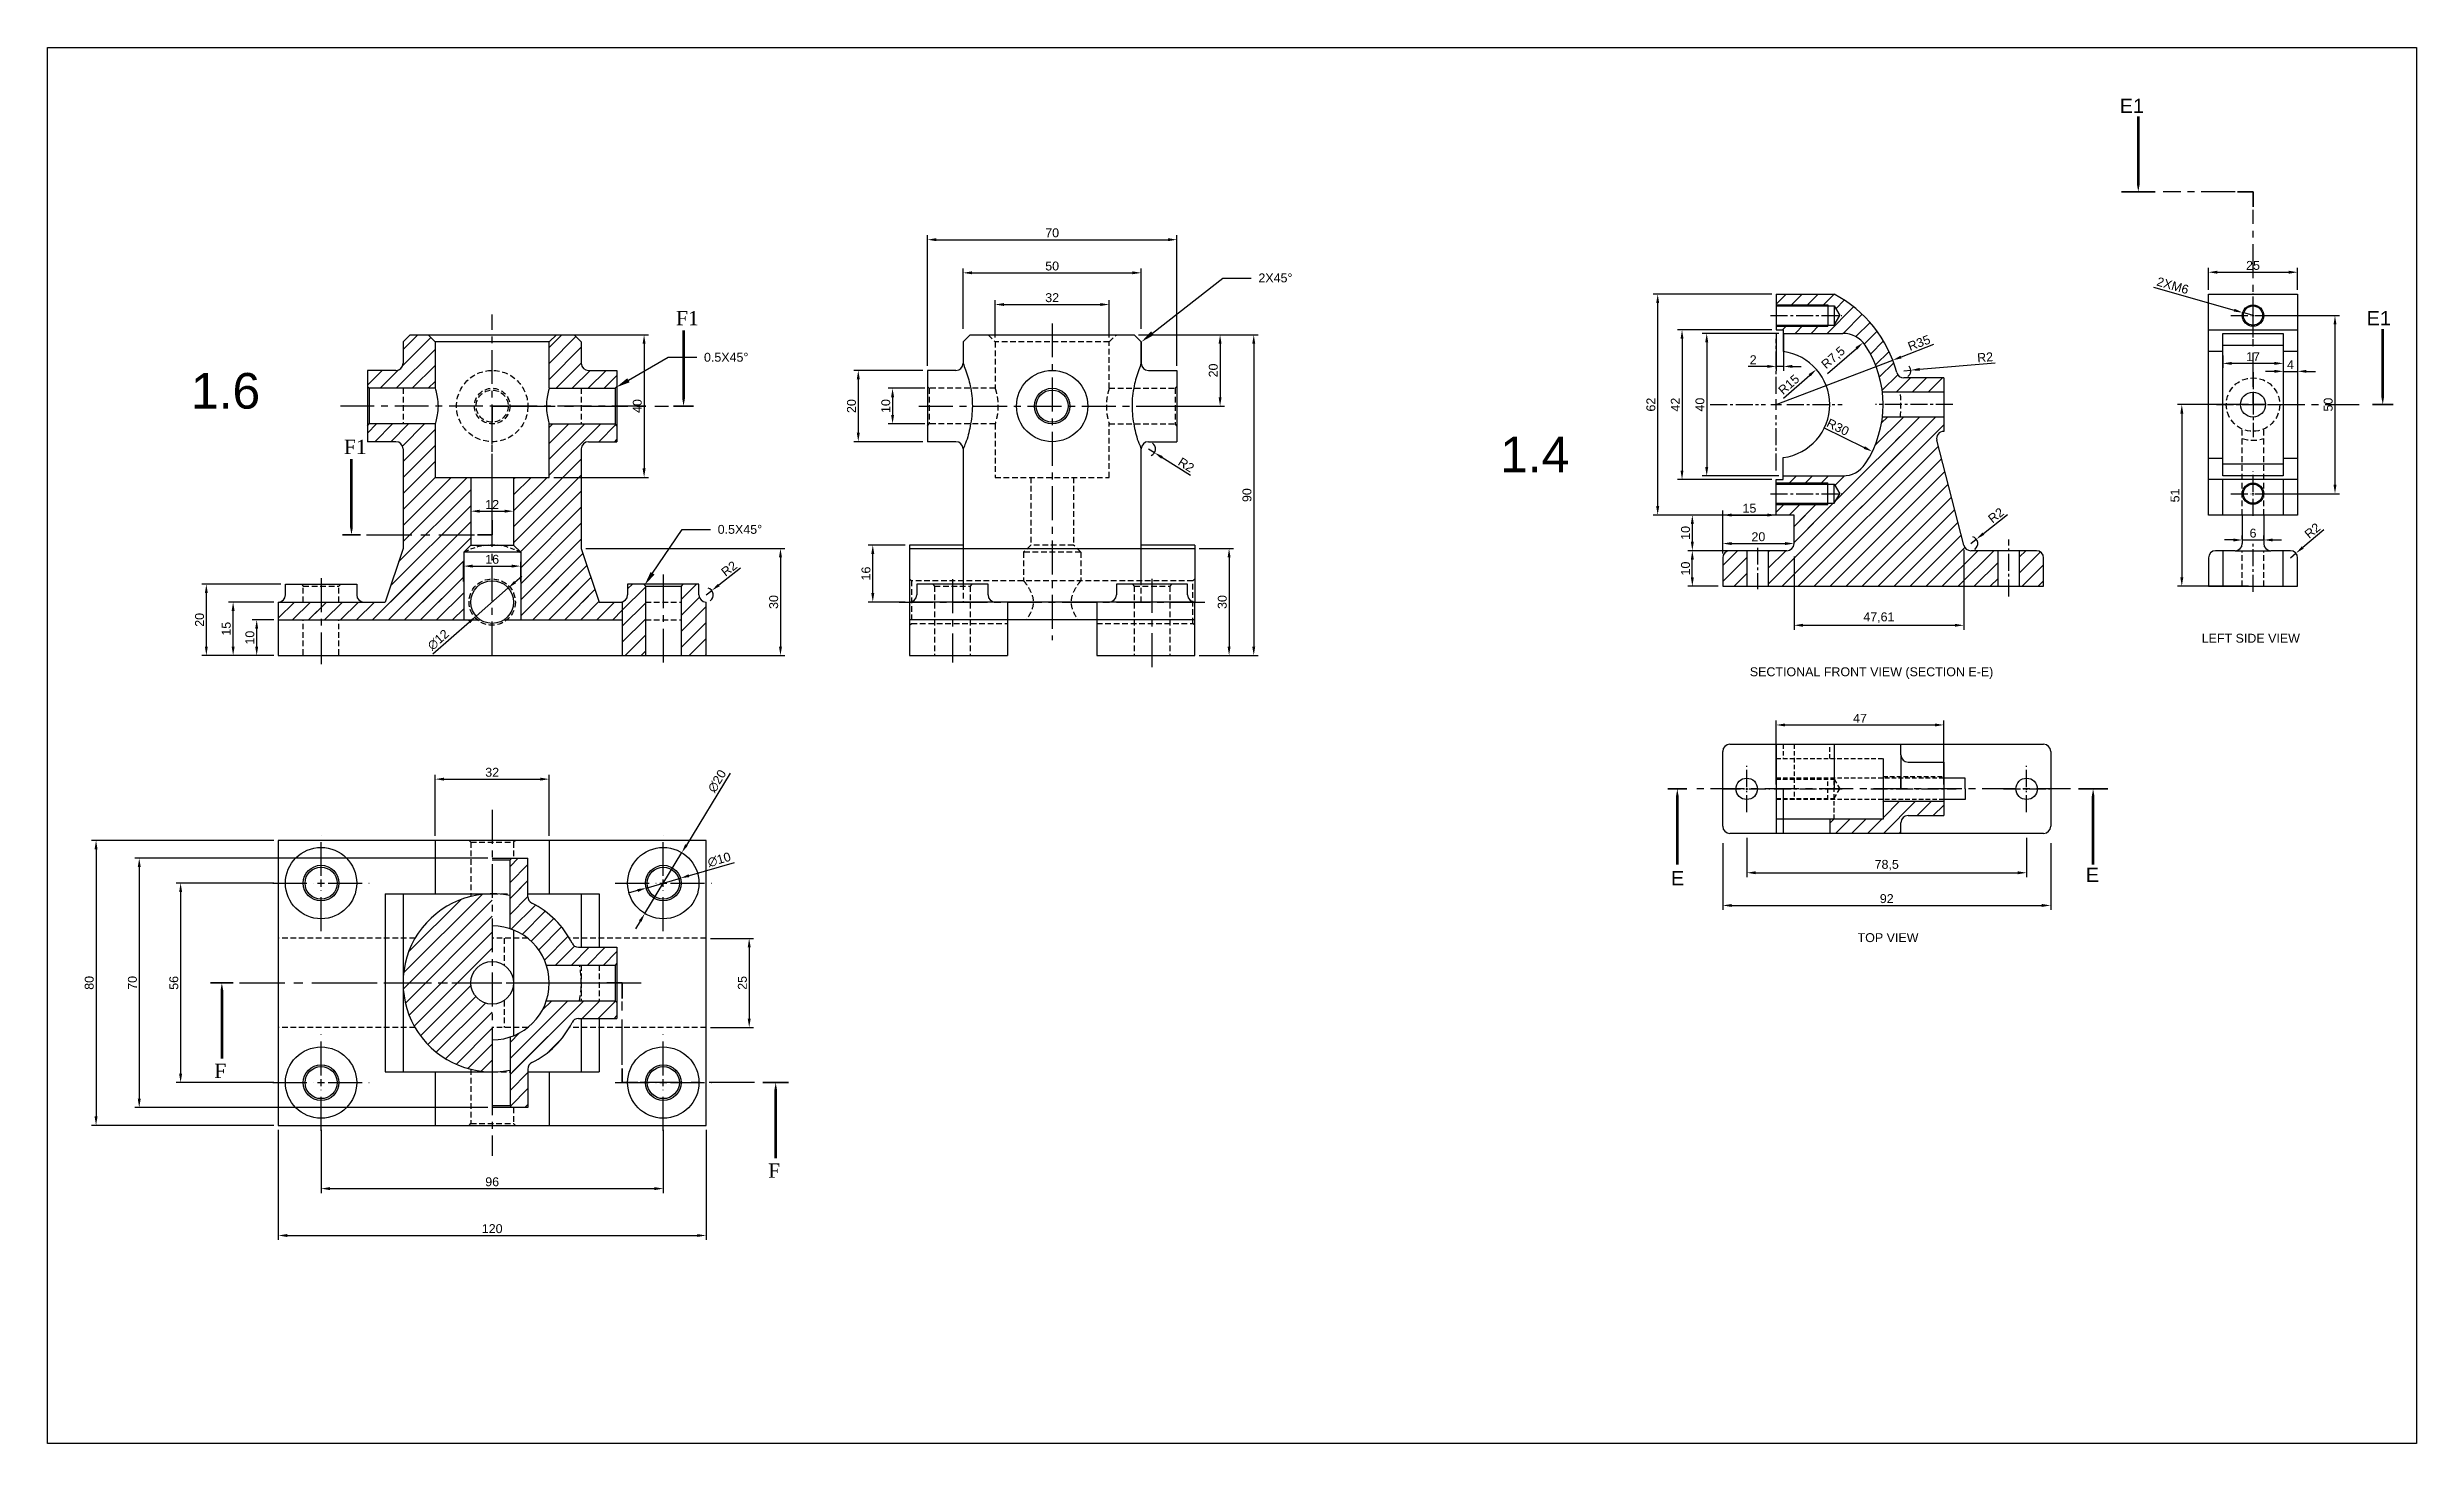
# Model space of a CAD drawing. Header units: millimetres. Extents: x 89 to 2222, y 348 to 1477.
# Drawn here: x 1558 to 2222, y 520 to 912 of the extents above; entities that cross this region are included whole.
import ezdxf
from ezdxf import colors
from ezdxf.entities.mleader import LeaderData, LeaderLine
from ezdxf.math import Vec2, Vec3

# ---------------------------------------------------------------- set-up
doc = ezdxf.new("R2010")
doc.units = ezdxf.units.MM
doc.header["$PDMODE"] = 32
doc.header["$PDSIZE"] = 1
for name, pattern in [('CENTER', [50.8, 31.75, -6.35, 6.35, -6.35]), ('CENTER2', [28.575, 19.05, -3.175, 3.175, -3.175]), ('HIDDEN', [9.525, 6.35, -3.175])]:
    doc.linetypes.add(name, pattern=pattern)
doc.styles.get("Standard").update_dxf_attribs({"font": 'arial.ttf'})
doc.dimstyles.new('ISO-25', dxfattribs={"dimtxt": 2.5, "dimasz": 2.5, "dimexe": 1.25, "dimexo": 1.25, "dimtad": 1, "dimtxsty": 'Standard', "dimcen": 2.5, "dimclrd": 3, "dimclre": 3, "dimclrt": 3, "dimadec": 0, "dimazin": 0, "dimtfac": 1, "dimtmove": 0, "dimatfit": 3, "dimfxl": 1, "dimarcsym": 0})
pattern_1 = [(45, (911.5263, 265.9018), (-2.245064, 2.245064), [])]
pattern_2 = [(45, (1328.333, -758.83), (-2.245064, 2.245064), [])]

msp = doc.modelspace()

# ---------------------------------------------------------------- texts
for s, width, heights, insert, char_height, attachment_point in [('{\\C6;E1}', 5.39243, [0], (2145.66, 897.742), 4, 3), ('{\\C6;E1}', 5.39243, [0], (2214.916, 838.15), 4, 3), ('{\\C3;LEFT SIDE VIEW}', 34.5331, [0], (2161.83, 747.572), 2.5, 1), ('{\\C3;SECTIONAL FRONT VIEW (SECTION E-E)}', 68.89844, [2.563], (2035.078, 738.157), 2.5, 1), ('{\\C6;E}', 5.39243, [0], (2016.674, 680.995), 4, 3), ('{\\C6;E}', 5.39243, [0], (2133.044, 681.891), 4, 3), ('{\\C3;TOP VIEW}', 19.99625, [0], (2065.306, 663.539), 2.5, 1)]:
    msp.add_mtext_dynamic_manual_height_columns(s, width=width, gutter_width=12.5, heights=heights, dxfattribs=dict(insert=insert, char_height=char_height, attachment_point=attachment_point))
at = {"color": 6, "char_height": 4}
for s, insert, attachment_point in [('{\\fTimes New Roman|b0|i0|c0|p18;F1}', (1733.873, 834.175), 7), ('{\\fTimes New Roman|b0|i0|c0|p18;F1}', (1640.721, 798.034), 7), ('{\\fTimes New Roman|b0|i0|c0|p18;F}', (1604.36, 626.893), 1), ('{\\fTimes New Roman|b0|i0|c0|p18;F}', (1759.716, 598.893), 1)]:
    msp.add_mtext_dynamic_manual_height_columns(s, width=4.10595, gutter_width=12.5, heights=[0], dxfattribs=dict(at, insert=insert, attachment_point=attachment_point))
at = {"color": 3, "char_height": 10, "attachment_point": 1}
for s, insert in [('1.6', (1597.802, 820.763)), ('1.4', (1965.044, 802.876))]:
    msp.add_mtext_dynamic_manual_height_columns(s, width=25.87837, gutter_width=12.5, heights=[0], dxfattribs=dict(at, insert=insert))

# ---------------------------------------------------------------- blocks, each defined once
blk = doc.blocks.new('*U70')
at = {"color": 0, "linetype": 'CENTER2', "ltscale": 0.25, "transparency": 16777216}
for p, q in [((0, 3), (0, 18.5)), ((-18.5, 0), (-3, 0)), ((3, 0), (18.5, 0)), ((0, -18.5), (0, -3))]:
    blk.add_line(p, q, dxfattribs=at)
at = {"color": 0, "linetype": 'Continuous', "ltscale": 0.25, "transparency": 16777216}
for p, q in [((-1.5, 0), (1.5, 0)), ((0, -1.5), (0, 1.5))]:
    blk.add_line(p, q, dxfattribs=at)
blk = doc.blocks.new('*U71')
at = {"color": 0, "linetype": 'CENTER2', "ltscale": 0.25, "transparency": 16777216}
blk.add_line((0, 5.84), (0, -5.84), dxfattribs=at)
blk = doc.blocks.new('*U72')
at = {"color": 0, "linetype": 'CENTER2', "ltscale": 0.25, "transparency": 16777216}
for p, q in [((-6.2, 0), (-0.54, 0)), ((0, 0.54), (0, 6.2)), ((0.54, 0), (6.2, 0)), ((0, -6.2), (0, -0.54))]:
    blk.add_line(p, q, dxfattribs=at)
at = {"color": 0, "linetype": 'Continuous', "ltscale": 0.25, "transparency": 16777216}
for p, q in [((-0.27, 0), (0.27, 0)), ((0, -0.27), (0, 0.27))]:
    blk.add_line(p, q, dxfattribs=at)
blk = doc.blocks.new('*U73')
at = {"color": 0, "linetype": 'CENTER2', "ltscale": 0.25, "transparency": 16777216}
for p, q in [((-6.2, 0), (-0.54, 0)), ((0, 0.54), (0, 6.2)), ((0.54, 0), (6.2, 0)), ((0, -6.2), (0, -0.54))]:
    blk.add_line(p, q, dxfattribs=at)
at = {"color": 0, "linetype": 'Continuous', "ltscale": 0.25, "transparency": 16777216}
for p, q in [((-0.27, 0), (0.27, 0)), ((0, -0.27), (0, 0.27))]:
    blk.add_line(p, q, dxfattribs=at)
blk = doc.blocks.new('*D76')
at = {"color": 3, "lineweight": -2, "transparency": 16777216}
for p, q in [((2095.09, 771.14), (2095.09, 748.7)), ((2047.48, 769.28), (2047.48, 748.7)), ((2049.98, 749.95), (2092.59, 749.95))]:
    blk.add_line(p, q, dxfattribs=at)
at = {"color": 3, "transparency": 16777216}
for points in [[(2049.98, 750.37), (2049.98, 749.54), (2047.48, 749.95)], [(2092.59, 750.37), (2092.59, 749.54), (2095.09, 749.95)]]:
    blk.add_solid(points, dxfattribs=at)
at = {"layer": 'Defpoints', "color": 0, "transparency": 16777216}
for p in [(2095.09, 772.39), (2047.48, 770.53), (2095.09, 749.95)]:
    blk.add_point(p, dxfattribs=at)
at = {"color": 3, "transparency": 16777216, "insert": (2071.28, 752.08), "char_height": 2.5, "attachment_point": 5}
blk.add_mtext('47,61', dxfattribs=at)
blk = doc.blocks.new('*D77')
at = {"color": 3, "lineweight": -2, "transparency": 16777216}
for p, q in [((2027.48, 770.14), (2027.48, 774.14)), ((2029.98, 772.89), (2044.98, 772.89))]:
    blk.add_line(p, q, dxfattribs=at)
at = {"color": 3, "transparency": 16777216}
for points in [[(2029.98, 773.31), (2029.98, 772.47), (2027.48, 772.89)], [(2044.98, 773.31), (2044.98, 772.47), (2047.48, 772.89)]]:
    blk.add_solid(points, dxfattribs=at)
at = {"layer": 'Defpoints', "color": 0, "transparency": 16777216}
for p in [(2047.48, 772.89), (2047.48, 772.89), (2027.48, 768.89)]:
    blk.add_point(p, dxfattribs=at)
at = {"color": 3, "transparency": 16777216, "insert": (2037.48, 774.79), "char_height": 2.5, "attachment_point": 5}
blk.add_mtext('20', dxfattribs=at)
blk = doc.blocks.new('*D78')
at = {"color": 3, "lineweight": -2, "transparency": 16777216}
for p, q in [((2027.48, 770.14), (2027.48, 782.14)), ((2029.98, 780.89), (2039.98, 780.89))]:
    blk.add_line(p, q, dxfattribs=at)
at = {"color": 3, "transparency": 16777216}
for points in [[(2029.98, 781.31), (2029.98, 780.47), (2027.48, 780.89)], [(2039.98, 781.31), (2039.98, 780.47), (2042.48, 780.89)]]:
    blk.add_solid(points, dxfattribs=at)
at = {"layer": 'Defpoints', "color": 0, "transparency": 16777216}
for p in [(2042.48, 780.89), (2042.48, 780.89), (2027.48, 768.89)]:
    blk.add_point(p, dxfattribs=at)
at = {"color": 3, "transparency": 16777216, "insert": (2034.98, 782.79), "char_height": 2.5, "attachment_point": 5}
blk.add_mtext('15', dxfattribs=at)
blk = doc.blocks.new('*D79')
at = {"color": 3, "lineweight": -2, "transparency": 16777216}
for p, q in [((2041.23, 842.89), (2007.98, 842.89)), ((2009.23, 783.39), (2009.23, 840.39)), ((2041.23, 780.89), (2007.98, 780.89))]:
    blk.add_line(p, q, dxfattribs=at)
at = {"color": 3, "transparency": 16777216}
for points in [[(2008.82, 840.39), (2009.65, 840.39), (2009.23, 842.89)], [(2008.82, 783.39), (2009.65, 783.39), (2009.23, 780.89)]]:
    blk.add_solid(points, dxfattribs=at)
at = {"layer": 'Defpoints', "color": 0, "transparency": 16777216}
for p in [(2009.23, 842.89), (2042.48, 842.89), (2042.48, 780.89)]:
    blk.add_point(p, dxfattribs=at)
at = {"color": 3, "transparency": 16777216, "insert": (2007.33, 811.89), "char_height": 2.5, "attachment_point": 5, "rotation": 90}
blk.add_mtext('62', dxfattribs=at)
blk = doc.blocks.new('*D80')
at = {"color": 3, "lineweight": -2, "transparency": 16777216}
for p, q in [((2041.23, 832.89), (2014.81, 832.89)), ((2016.06, 830.39), (2016.06, 793.39)), ((2041.23, 790.89), (2014.81, 790.89))]:
    blk.add_line(p, q, dxfattribs=at)
at = {"color": 3, "transparency": 16777216}
for points in [[(2015.64, 830.39), (2016.47, 830.39), (2016.06, 832.89)], [(2015.64, 793.39), (2016.47, 793.39), (2016.06, 790.89)]]:
    blk.add_solid(points, dxfattribs=at)
at = {"layer": 'Defpoints', "color": 0, "transparency": 16777216}
for p in [(2042.48, 832.89), (2016.06, 790.89), (2042.48, 790.89)]:
    blk.add_point(p, dxfattribs=at)
at = {"color": 3, "transparency": 16777216, "insert": (2014.18, 811.89), "char_height": 2.5, "attachment_point": 5, "rotation": 90}
blk.add_mtext('42', dxfattribs=at)
blk = doc.blocks.new('*D81')
at = {"color": 3, "lineweight": -2, "transparency": 16777216}
for p, q in [((2043.23, 831.89), (2021.74, 831.89)), ((2022.99, 829.39), (2022.99, 794.39)), ((2043.23, 791.89), (2021.74, 791.89))]:
    blk.add_line(p, q, dxfattribs=at)
at = {"color": 3, "transparency": 16777216}
for points in [[(2022.57, 829.39), (2023.41, 829.39), (2022.99, 831.89)], [(2022.57, 794.39), (2023.41, 794.39), (2022.99, 791.89)]]:
    blk.add_solid(points, dxfattribs=at)
at = {"layer": 'Defpoints', "color": 0, "transparency": 16777216}
for p in [(2044.48, 831.89), (2022.99, 791.89), (2044.48, 791.89)]:
    blk.add_point(p, dxfattribs=at)
at = {"color": 3, "transparency": 16777216, "insert": (2021.09, 811.89), "char_height": 2.5, "attachment_point": 5, "rotation": 90}
blk.add_mtext('40', dxfattribs=at)
blk = doc.blocks.new('*D82')
at = {"color": 3, "lineweight": -2, "transparency": 16777216}
blk.add_line((2044.55, 813.71), (2051.87, 820.14), dxfattribs=at)
at = {"color": 3, "transparency": 16777216}
blk.add_solid([(2051.59, 820.45), (2052.14, 819.83), (2053.75, 821.79)], dxfattribs=at)
at = {"layer": 'Defpoints', "color": 0, "transparency": 16777216}
for p in [(2053.75, 821.79), (2042.48, 811.89)]:
    blk.add_point(p, dxfattribs=at)
at = {"color": 3, "transparency": 16777216, "insert": (2046.01, 817.53), "char_height": 2.5, "attachment_point": 5, "rotation": 41.29833}
blk.add_mtext('R15', dxfattribs=at)
blk = doc.blocks.new('*D83')
at = {"color": 3, "lineweight": -2, "transparency": 16777216}
blk.add_line((2055.71, 805.43), (2067.19, 799.83), dxfattribs=at)
at = {"color": 3, "transparency": 16777216}
blk.add_solid([(2067.37, 800.21), (2067.01, 799.46), (2069.44, 798.74)], dxfattribs=at)
at = {"layer": 'Defpoints', "color": 0, "transparency": 16777216}
for p in [(2042.48, 811.89), (2069.44, 798.74)]:
    blk.add_point(p, dxfattribs=at)
at = {"color": 3, "transparency": 16777216, "insert": (2059.79, 805.56), "char_height": 2.5, "attachment_point": 5, "rotation": 333.99477}
blk.add_mtext('R30', dxfattribs=at)
blk = doc.blocks.new('*D84')
at = {"color": 3, "lineweight": -2, "transparency": 16777216}
for p, q in [((2042.48, 811.89), (2075.18, 824.36)), ((2086.62, 828.73), (2077.51, 825.25))]:
    blk.add_line(p, q, dxfattribs=at)
at = {"color": 3, "transparency": 16777216}
blk.add_solid([(2077.37, 825.64), (2077.66, 824.86), (2075.18, 824.36)], dxfattribs=at)
at = {"layer": 'Defpoints', "color": 0, "transparency": 16777216}
for p in [(2075.18, 824.36), (2042.48, 811.89)]:
    blk.add_point(p, dxfattribs=at)
at = {"color": 3, "transparency": 16777216, "insert": (2082.56, 829.21), "char_height": 2.5, "attachment_point": 5, "rotation": 20.87645}
blk.add_mtext('R35', dxfattribs=at)
blk = doc.blocks.new('*D85')
at = {"color": 3, "lineweight": -2, "transparency": 16777216}
for p, q in [((2078.24, 821.39), (2080.23, 821.56)), ((2103.86, 823.53), (2082.72, 821.77))]:
    blk.add_line(p, q, dxfattribs=at)
blk.add_arc((2078.24, 821.39), 2, 305.80986, 40.57915, dxfattribs=at)
at = {"color": 3, "transparency": 16777216}
blk.add_solid([(2082.69, 822.18), (2082.76, 821.35), (2080.23, 821.56)], dxfattribs=at)
at = {"layer": 'Defpoints', "color": 0, "transparency": 16777216}
for p in [(2078.24, 821.39), (2080.23, 821.56)]:
    blk.add_point(p, dxfattribs=at)
at = {"color": 3, "transparency": 16777216, "insert": (2101.08, 825.18), "char_height": 2.5, "attachment_point": 5, "rotation": 4.76929}
blk.add_mtext('R2', dxfattribs=at)
blk = doc.blocks.new('*D87')
at = {"color": 3, "lineweight": -2, "transparency": 16777216}
for p, q in [((2042.48, 831.64), (2042.48, 821.36)), ((2044.48, 831.64), (2044.48, 821.36)), ((2039.98, 822.61), (2034.57, 822.61)), ((2044.48, 822.61), (2042.48, 822.61)), ((2046.98, 822.61), (2049.48, 822.61))]:
    blk.add_line(p, q, dxfattribs=at)
at = {"color": 3, "transparency": 16777216}
for points in [[(2039.98, 823.03), (2039.98, 822.2), (2042.48, 822.61)], [(2046.98, 823.03), (2046.98, 822.2), (2044.48, 822.61)]]:
    blk.add_solid(points, dxfattribs=at)
at = {"layer": 'Defpoints', "color": 0, "transparency": 16777216}
for p in [(2042.48, 832.89), (2044.48, 832.89), (2042.48, 822.61)]:
    blk.add_point(p, dxfattribs=at)
at = {"color": 3, "transparency": 16777216, "insert": (2036.02, 824.49), "char_height": 2.5, "attachment_point": 5}
blk.add_mtext('2', dxfattribs=at)
blk = doc.blocks.new('*D88')
at = {"color": 3, "lineweight": -2, "transparency": 16777216}
blk.add_line((2056.87, 820.65), (2064.96, 827.67), dxfattribs=at)
at = {"color": 3, "transparency": 16777216}
blk.add_solid([(2064.69, 827.98), (2065.24, 827.35), (2066.85, 829.3)], dxfattribs=at)
at = {"layer": 'Defpoints', "color": 0, "transparency": 16777216}
for p in [(2061.18, 824.39), (2066.85, 829.3)]:
    blk.add_point(p, dxfattribs=at)
at = {"color": 3, "transparency": 16777216, "insert": (2058.58, 824.94), "char_height": 2.5, "attachment_point": 5, "rotation": 40.92071}
blk.add_mtext('R7,5', dxfattribs=at)
blk = doc.blocks.new('*D89')
at = {"color": 3, "lineweight": -2, "transparency": 16777216}
for p, q in [((2163.73, 844.14), (2163.73, 850.3)), ((2166.23, 849.05), (2186.23, 849.05)), ((2188.73, 844.14), (2188.73, 850.3))]:
    blk.add_line(p, q, dxfattribs=at)
at = {"color": 3, "transparency": 16777216}
for points in [[(2166.23, 849.47), (2166.23, 848.63), (2163.73, 849.05)], [(2186.23, 849.47), (2186.23, 848.63), (2188.73, 849.05)]]:
    blk.add_solid(points, dxfattribs=at)
at = {"layer": 'Defpoints', "color": 0, "transparency": 16777216}
for p in [(2188.73, 849.05), (2163.73, 842.89), (2188.73, 842.89)]:
    blk.add_point(p, dxfattribs=at)
at = {"color": 3, "transparency": 16777216, "insert": (2176.23, 850.95), "char_height": 2.5, "attachment_point": 5}
blk.add_mtext('25', dxfattribs=at)
blk = doc.blocks.new('*D90')
at = {"color": 3, "lineweight": -2, "transparency": 16777216}
for p, q in [((2174.98, 811.89), (2155, 811.89)), ((2156.25, 809.39), (2156.25, 763.39)), ((2174.98, 760.89), (2155, 760.89))]:
    blk.add_line(p, q, dxfattribs=at)
at = {"color": 3, "transparency": 16777216}
for points in [[(2155.84, 809.39), (2156.67, 809.39), (2156.25, 811.89)], [(2155.84, 763.39), (2156.67, 763.39), (2156.25, 760.89)]]:
    blk.add_solid(points, dxfattribs=at)
at = {"layer": 'Defpoints', "color": 0, "transparency": 16777216}
for p in [(2176.23, 811.89), (2156.25, 760.89), (2176.23, 760.89)]:
    blk.add_point(p, dxfattribs=at)
at = {"color": 3, "transparency": 16777216, "insert": (2154.35, 786.39), "char_height": 2.5, "attachment_point": 5, "rotation": 90}
blk.add_mtext('51', dxfattribs=at)
blk = doc.blocks.new('*D91')
at = {"color": 3, "lineweight": -2, "transparency": 16777216}
for p, q in [((2177.48, 836.89), (2200.47, 836.89)), ((2199.22, 834.39), (2199.22, 789.39)), ((2177.48, 786.89), (2200.47, 786.89))]:
    blk.add_line(p, q, dxfattribs=at)
at = {"color": 3, "transparency": 16777216}
for points in [[(2198.81, 834.39), (2199.64, 834.39), (2199.22, 836.89)], [(2198.81, 789.39), (2199.64, 789.39), (2199.22, 786.89)]]:
    blk.add_solid(points, dxfattribs=at)
at = {"layer": 'Defpoints', "color": 0, "transparency": 16777216}
for p in [(2176.23, 836.89), (2176.23, 786.89), (2199.22, 786.89)]:
    blk.add_point(p, dxfattribs=at)
at = {"color": 3, "transparency": 16777216, "insert": (2197.32, 811.89), "char_height": 2.5, "attachment_point": 5, "rotation": 90}
blk.add_mtext('50', dxfattribs=at)
blk = doc.blocks.new('*D92')
at = {"color": 3, "lineweight": -2, "transparency": 16777216}
for p, q in [((2167.73, 825.64), (2167.73, 822.21)), ((2184.73, 825.64), (2184.73, 822.21)), ((2182.23, 823.46), (2170.23, 823.46))]:
    blk.add_line(p, q, dxfattribs=at)
at = {"color": 3, "transparency": 16777216}
for points in [[(2170.23, 823.87), (2170.23, 823.04), (2167.73, 823.46)], [(2182.23, 823.87), (2182.23, 823.04), (2184.73, 823.46)]]:
    blk.add_solid(points, dxfattribs=at)
at = {"layer": 'Defpoints', "color": 0, "transparency": 16777216}
for p in [(2167.73, 826.89), (2184.73, 826.89), (2167.73, 823.46)]:
    blk.add_point(p, dxfattribs=at)
at = {"color": 3, "transparency": 16777216, "insert": (2176.23, 825.34), "char_height": 2.5, "attachment_point": 5}
blk.add_mtext('17', dxfattribs=at)
blk = doc.blocks.new('*D93')
at = {"color": 3, "lineweight": -2, "transparency": 16777216}
for p, q in [((2184.73, 825.64), (2184.73, 819.98)), ((2188.73, 825.64), (2188.73, 819.98)), ((2182.23, 821.23), (2179.73, 821.23)), ((2184.73, 821.23), (2188.73, 821.23)), ((2191.23, 821.23), (2193.73, 821.23))]:
    blk.add_line(p, q, dxfattribs=at)
at = {"color": 3, "transparency": 16777216}
for points in [[(2182.23, 821.65), (2182.23, 820.81), (2184.73, 821.23)], [(2191.23, 821.65), (2191.23, 820.81), (2188.73, 821.23)]]:
    blk.add_solid(points, dxfattribs=at)
at = {"layer": 'Defpoints', "color": 0, "transparency": 16777216}
for p in [(2184.73, 826.89), (2188.73, 826.89), (2188.73, 821.23)]:
    blk.add_point(p, dxfattribs=at)
at = {"color": 3, "transparency": 16777216, "insert": (2186.73, 823.1), "char_height": 2.5, "attachment_point": 5}
blk.add_mtext('4', dxfattribs=at)
blk = doc.blocks.new('*D94')
at = {"color": 3, "lineweight": -2, "transparency": 16777216}
for p, q in [((2170.73, 773.9), (2168.23, 773.9)), ((2173.23, 774.14), (2173.23, 775.15)), ((2173.23, 773.9), (2179.23, 773.9)), ((2179.23, 774.14), (2179.23, 775.15)), ((2181.73, 773.9), (2184.23, 773.9))]:
    blk.add_line(p, q, dxfattribs=at)
at = {"color": 3, "transparency": 16777216}
for points in [[(2170.73, 774.31), (2170.73, 773.48), (2173.23, 773.9)], [(2181.73, 774.31), (2181.73, 773.48), (2179.23, 773.9)]]:
    blk.add_solid(points, dxfattribs=at)
at = {"layer": 'Defpoints', "color": 0, "transparency": 16777216}
for p in [(2173.23, 772.89), (2179.23, 773.9), (2179.23, 772.89)]:
    blk.add_point(p, dxfattribs=at)
at = {"color": 3, "transparency": 16777216, "insert": (2176.23, 775.8), "char_height": 2.5, "attachment_point": 5}
blk.add_mtext('6', dxfattribs=at)
blk = doc.blocks.new('*D95')
at = {"color": 3, "lineweight": -2, "transparency": 16777216}
for p, q in [((2196.12, 776.76), (2190.18, 771.78)), ((2186.73, 768.89), (2188.26, 770.17))]:
    blk.add_line(p, q, dxfattribs=at)
at = {"color": 3, "transparency": 16777216}
blk.add_solid([(2189.91, 772.1), (2190.44, 771.46), (2188.26, 770.17)], dxfattribs=at)
at = {"layer": 'Defpoints', "color": 0, "transparency": 16777216}
for p in [(2186.73, 768.89), (2188.26, 770.17)]:
    blk.add_point(p, dxfattribs=at)
at = {"color": 3, "transparency": 16777216, "insert": (2192.9, 776.51), "char_height": 2.5, "attachment_point": 5, "rotation": 39.93117}
blk.add_mtext('R2', dxfattribs=at)
blk = doc.blocks.new('*D96')
at = {"color": 3, "lineweight": -2, "transparency": 16777216}
for p, q in [((2148.34, 844.86), (2170.94, 838.4)), ((2176.23, 836.89), (2173.34, 837.71))]:
    blk.add_line(p, q, dxfattribs=at)
at = {"color": 3, "transparency": 16777216}
blk.add_solid([(2171.05, 838.8), (2170.82, 838), (2173.34, 837.71)], dxfattribs=at)
at = {"layer": 'Defpoints', "color": 0, "transparency": 16777216}
for p in [(2173.34, 837.71), (2176.23, 836.89)]:
    blk.add_point(p, dxfattribs=at)
at = {"color": 3, "transparency": 16777216, "insert": (2153.72, 845.3), "char_height": 2.5, "attachment_point": 5, "rotation": 344.05927}
blk.add_mtext('2XM6', dxfattribs=at)
blk = doc.blocks.new('*D97')
at = {"color": 3, "lineweight": -2, "transparency": 16777216}
for p, q in [((2028.23, 770.89), (2017.7, 770.89)), ((2018.95, 763.39), (2018.95, 768.39)), ((2026.23, 760.89), (2017.7, 760.89))]:
    blk.add_line(p, q, dxfattribs=at)
at = {"color": 3, "transparency": 16777216}
for points in [[(2018.53, 768.39), (2019.37, 768.39), (2018.95, 770.89)], [(2018.53, 763.39), (2019.37, 763.39), (2018.95, 760.89)]]:
    blk.add_solid(points, dxfattribs=at)
at = {"layer": 'Defpoints', "color": 0, "transparency": 16777216}
for p in [(2018.95, 770.89), (2029.48, 770.89), (2027.48, 760.89)]:
    blk.add_point(p, dxfattribs=at)
at = {"color": 3, "transparency": 16777216, "insert": (2017.05, 765.89), "char_height": 2.5, "attachment_point": 5, "rotation": 90}
blk.add_mtext('10', dxfattribs=at)
blk = doc.blocks.new('*D98')
at = {"color": 3, "lineweight": -2, "transparency": 16777216}
for p, q in [((2046.23, 780.89), (2017.7, 780.89)), ((2018.95, 778.39), (2018.95, 773.39)), ((2044.23, 770.89), (2017.7, 770.89))]:
    blk.add_line(p, q, dxfattribs=at)
at = {"color": 3, "transparency": 16777216}
for points in [[(2018.53, 778.39), (2019.37, 778.39), (2018.95, 780.89)], [(2018.53, 773.39), (2019.37, 773.39), (2018.95, 770.89)]]:
    blk.add_solid(points, dxfattribs=at)
at = {"layer": 'Defpoints', "color": 0, "transparency": 16777216}
for p in [(2047.48, 780.89), (2018.95, 770.89), (2045.48, 770.89)]:
    blk.add_point(p, dxfattribs=at)
at = {"color": 3, "transparency": 16777216, "insert": (2017.05, 775.89), "char_height": 2.5, "attachment_point": 5, "rotation": 90}
blk.add_mtext('10', dxfattribs=at)
blk = doc.blocks.new('*U103')
at = {"color": 0, "linetype": 'CENTER', "ltscale": 0.3, "transparency": 16777216}
for p, q in [((0, 2), (0, 13.5)), ((-13.5, 0), (-2, 0)), ((2, 0), (13.5, 0)), ((0, -13.5), (0, -2))]:
    blk.add_line(p, q, dxfattribs=at)
at = {"color": 0, "linetype": 'Continuous', "ltscale": 0.3, "transparency": 16777216}
for p, q in [((-1, 0), (1, 0)), ((0, -1), (0, 1))]:
    blk.add_line(p, q, dxfattribs=at)
blk = doc.blocks.new('*U104')
at = {"color": 0, "linetype": 'CENTER', "ltscale": 0.3, "transparency": 16777216}
for p, q in [((0, 2), (0, 13.5)), ((-13.5, 0), (-2, 0)), ((2, 0), (13.5, 0)), ((0, -13.5), (0, -2))]:
    blk.add_line(p, q, dxfattribs=at)
at = {"color": 0, "linetype": 'Continuous', "ltscale": 0.3, "transparency": 16777216}
for p, q in [((-1, 0), (1, 0)), ((0, -1), (0, 1))]:
    blk.add_line(p, q, dxfattribs=at)
blk = doc.blocks.new('*U105')
at = {"color": 0, "linetype": 'CENTER', "ltscale": 0.3, "transparency": 16777216}
for p, q in [((0, 2), (0, 13.5)), ((-13.5, 0), (-2, 0)), ((2, 0), (13.5, 0)), ((0, -13.5), (0, -2))]:
    blk.add_line(p, q, dxfattribs=at)
at = {"color": 0, "linetype": 'Continuous', "ltscale": 0.3, "transparency": 16777216}
for p, q in [((-1, 0), (1, 0)), ((0, -1), (0, 1))]:
    blk.add_line(p, q, dxfattribs=at)
blk = doc.blocks.new('*U106')
at = {"color": 0, "linetype": 'CENTER', "ltscale": 0.3, "transparency": 16777216}
for p, q in [((0, 2), (0, 13.5)), ((-13.5, 0), (-2, 0)), ((2, 0), (13.5, 0)), ((0, -13.5), (0, -2))]:
    blk.add_line(p, q, dxfattribs=at)
at = {"color": 0, "linetype": 'Continuous', "ltscale": 0.3, "transparency": 16777216}
for p, q in [((-1, 0), (1, 0)), ((0, -1), (0, 1))]:
    blk.add_line(p, q, dxfattribs=at)
blk = doc.blocks.new('*D109')
at = {"color": 3, "lineweight": -2, "transparency": 16777216}
for p, q in [((1621.05, 689.59), (1569.93, 689.59)), ((1571.18, 687.09), (1571.18, 612.09)), ((1621.05, 609.59), (1569.93, 609.59))]:
    blk.add_line(p, q, dxfattribs=at)
at = {"color": 3, "transparency": 16777216}
for points in [[(1570.77, 687.09), (1571.6, 687.09), (1571.18, 689.59)], [(1570.77, 612.09), (1571.6, 612.09), (1571.18, 609.59)]]:
    blk.add_solid(points, dxfattribs=at)
at = {"layer": 'Defpoints', "color": 0, "transparency": 16777216}
for p in [(1622.3, 689.59), (1571.18, 609.59), (1622.3, 609.59)]:
    blk.add_point(p, dxfattribs=at)
at = {"color": 3, "transparency": 16777216, "insert": (1569.28, 649.59), "char_height": 2.5, "attachment_point": 5, "rotation": 90}
blk.add_mtext('80', dxfattribs=at)
blk = doc.blocks.new('*D110')
at = {"color": 3, "lineweight": -2, "transparency": 16777216}
for p, q in [((1621.05, 677.59), (1593.65, 677.59)), ((1594.9, 675.09), (1594.9, 624.09)), ((1621.05, 621.59), (1593.65, 621.59))]:
    blk.add_line(p, q, dxfattribs=at)
at = {"color": 3, "transparency": 16777216}
for points in [[(1594.49, 675.09), (1595.32, 675.09), (1594.9, 677.59)], [(1594.49, 624.09), (1595.32, 624.09), (1594.9, 621.59)]]:
    blk.add_solid(points, dxfattribs=at)
at = {"layer": 'Defpoints', "color": 0, "transparency": 16777216}
for p in [(1622.3, 677.59), (1594.9, 621.59), (1622.3, 621.59)]:
    blk.add_point(p, dxfattribs=at)
at = {"color": 3, "transparency": 16777216, "insert": (1593, 649.59), "char_height": 2.5, "attachment_point": 5, "rotation": 90}
blk.add_mtext('56', dxfattribs=at)
blk = doc.blocks.new('*D111')
at = {"color": 3, "lineweight": -2, "transparency": 16777216}
for p, q in [((1681.05, 684.59), (1582.04, 684.59)), ((1583.29, 682.09), (1583.29, 617.09)), ((1681.05, 614.59), (1582.04, 614.59))]:
    blk.add_line(p, q, dxfattribs=at)
at = {"color": 3, "transparency": 16777216}
for points in [[(1582.88, 682.09), (1583.71, 682.09), (1583.29, 684.59)], [(1582.88, 617.09), (1583.71, 617.09), (1583.29, 614.59)]]:
    blk.add_solid(points, dxfattribs=at)
at = {"layer": 'Defpoints', "color": 0, "transparency": 16777216}
for p in [(1682.3, 684.59), (1583.29, 614.59), (1682.3, 614.59)]:
    blk.add_point(p, dxfattribs=at)
at = {"color": 3, "transparency": 16777216, "insert": (1581.39, 649.59), "char_height": 2.5, "attachment_point": 5, "rotation": 90}
blk.add_mtext('70', dxfattribs=at)
blk = doc.blocks.new('*D112')
at = {"color": 3, "lineweight": -2, "transparency": 16777216}
for p, q in [((1622.3, 608.34), (1622.3, 577.44)), ((1742.3, 608.34), (1742.3, 577.44)), ((1624.8, 578.69), (1739.8, 578.69))]:
    blk.add_line(p, q, dxfattribs=at)
at = {"color": 3, "transparency": 16777216}
for points in [[(1624.8, 579.1), (1624.8, 578.27), (1622.3, 578.69)], [(1739.8, 579.1), (1739.8, 578.27), (1742.3, 578.69)]]:
    blk.add_solid(points, dxfattribs=at)
at = {"layer": 'Defpoints', "color": 0, "transparency": 16777216}
for p in [(1622.3, 609.59), (1742.3, 609.59), (1742.3, 578.69)]:
    blk.add_point(p, dxfattribs=at)
at = {"color": 3, "transparency": 16777216, "insert": (1682.3, 580.59), "char_height": 2.5, "attachment_point": 5}
blk.add_mtext('120', dxfattribs=at)
blk = doc.blocks.new('*D113')
at = {"color": 3, "lineweight": -2, "transparency": 16777216}
for p, q in [((1634.3, 608.34), (1634.3, 590.59)), ((1730.3, 608.34), (1730.3, 590.59)), ((1636.8, 591.84), (1727.8, 591.84))]:
    blk.add_line(p, q, dxfattribs=at)
at = {"color": 3, "transparency": 16777216}
for points in [[(1636.8, 592.26), (1636.8, 591.42), (1634.3, 591.84)], [(1727.8, 592.26), (1727.8, 591.42), (1730.3, 591.84)]]:
    blk.add_solid(points, dxfattribs=at)
at = {"layer": 'Defpoints', "color": 0, "transparency": 16777216}
for p in [(1634.3, 609.59), (1730.3, 609.59), (1730.3, 591.84)]:
    blk.add_point(p, dxfattribs=at)
at = {"color": 3, "transparency": 16777216, "insert": (1682.3, 593.74), "char_height": 2.5, "attachment_point": 5}
blk.add_mtext('96', dxfattribs=at)
blk = doc.blocks.new('*D114')
at = {"color": 3, "lineweight": -2, "transparency": 16777216}
for p, q in [((1749.04, 708.43), (1736.79, 688.27)), ((1725.11, 669.04), (1735.49, 686.14)), ((1723.81, 666.91), (1722.51, 664.77))]:
    blk.add_line(p, q, dxfattribs=at)
at = {"color": 3, "transparency": 16777216}
for points in [[(1736.44, 688.49), (1737.15, 688.06), (1735.49, 686.14)], [(1723.46, 667.12), (1724.17, 666.69), (1725.11, 669.04)]]:
    blk.add_solid(points, dxfattribs=at)
at = {"layer": 'Defpoints', "color": 0, "transparency": 16777216}
for p in [(1735.49, 686.14), (1725.11, 669.04)]:
    blk.add_point(p, dxfattribs=at)
at = {"color": 3, "transparency": 16777216, "insert": (1745.39, 706.23), "char_height": 2.5, "attachment_point": 5, "rotation": 58.7202}
blk.add_mtext('∅20', dxfattribs=at)
blk = doc.blocks.new('*D115')
at = {"color": 3, "lineweight": -2, "transparency": 16777216}
for p, q in [((1725.5, 676.2), (1735.11, 678.98)), ((1750.14, 683.32), (1737.51, 679.67)), ((1723.1, 675.51), (1720.69, 674.82))]:
    blk.add_line(p, q, dxfattribs=at)
at = {"color": 3, "transparency": 16777216}
for points in [[(1737.39, 680.07), (1737.62, 679.27), (1735.11, 678.98)], [(1722.98, 675.91), (1723.21, 675.11), (1725.5, 676.2)]]:
    blk.add_solid(points, dxfattribs=at)
at = {"layer": 'Defpoints', "color": 0, "transparency": 16777216}
for p in [(1735.11, 678.98), (1725.5, 676.2)]:
    blk.add_point(p, dxfattribs=at)
at = {"color": 3, "transparency": 16777216, "insert": (1745.97, 684.17), "char_height": 2.5, "attachment_point": 5, "rotation": 16.10511}
blk.add_mtext('∅10', dxfattribs=at)
blk = doc.blocks.new('*D116')
at = {"color": 3, "lineweight": -2, "transparency": 16777216}
for p, q in [((1863.63, 831.48), (1897.18, 831.48)), ((1895.93, 828.98), (1895.93, 743.98)), ((1880.63, 741.48), (1897.18, 741.48))]:
    blk.add_line(p, q, dxfattribs=at)
at = {"color": 3, "transparency": 16777216}
for points in [[(1895.51, 828.98), (1896.34, 828.98), (1895.93, 831.48)], [(1895.51, 743.98), (1896.34, 743.98), (1895.93, 741.48)]]:
    blk.add_solid(points, dxfattribs=at)
at = {"layer": 'Defpoints', "color": 0, "transparency": 16777216}
for p in [(1862.38, 831.48), (1879.38, 741.48), (1895.93, 741.48)]:
    blk.add_point(p, dxfattribs=at)
at = {"color": 3, "transparency": 16777216, "insert": (1894.03, 786.48), "char_height": 2.5, "attachment_point": 5, "rotation": 90}
blk.add_mtext('90', dxfattribs=at)
blk = doc.blocks.new('*D117')
at = {"color": 3, "lineweight": -2, "transparency": 16777216}
for p, q in [((1708.55, 771.48), (1764.42, 771.48)), ((1763.17, 768.98), (1763.17, 743.98)), ((1708.55, 741.48), (1764.42, 741.48))]:
    blk.add_line(p, q, dxfattribs=at)
at = {"color": 3, "transparency": 16777216}
for points in [[(1762.75, 768.98), (1763.58, 768.98), (1763.17, 771.48)], [(1762.75, 743.98), (1763.58, 743.98), (1763.17, 741.48)]]:
    blk.add_solid(points, dxfattribs=at)
at = {"layer": 'Defpoints', "color": 0, "transparency": 16777216}
for p in [(1707.3, 771.48), (1707.3, 741.48), (1763.17, 741.48)]:
    blk.add_point(p, dxfattribs=at)
at = {"color": 3, "transparency": 16777216, "insert": (1761.27, 756.48), "char_height": 2.5, "attachment_point": 5, "rotation": 90}
blk.add_mtext('30', dxfattribs=at)
blk = doc.blocks.new('*D118')
at = {"color": 3, "lineweight": -2, "transparency": 16777216}
for p, q in [((1621.05, 751.48), (1614.99, 751.48)), ((1616.24, 743.98), (1616.24, 748.98)), ((1621.05, 741.48), (1614.99, 741.48))]:
    blk.add_line(p, q, dxfattribs=at)
at = {"color": 3, "transparency": 16777216}
for points in [[(1615.82, 748.98), (1616.66, 748.98), (1616.24, 751.48)], [(1615.82, 743.98), (1616.66, 743.98), (1616.24, 741.48)]]:
    blk.add_solid(points, dxfattribs=at)
at = {"layer": 'Defpoints', "color": 0, "transparency": 16777216}
for p in [(1616.24, 751.48), (1622.3, 751.48), (1622.3, 741.48)]:
    blk.add_point(p, dxfattribs=at)
at = {"color": 3, "transparency": 16777216, "insert": (1614.34, 746.48), "char_height": 2.5, "attachment_point": 5, "rotation": 90}
blk.add_mtext('10', dxfattribs=at)
blk = doc.blocks.new('*D119')
at = {"color": 3, "lineweight": -2, "transparency": 16777216}
for p, q in [((1621.05, 756.48), (1608.38, 756.48)), ((1609.63, 743.98), (1609.63, 753.98)), ((1621.05, 741.48), (1608.38, 741.48))]:
    blk.add_line(p, q, dxfattribs=at)
at = {"color": 3, "transparency": 16777216}
for points in [[(1609.21, 753.98), (1610.05, 753.98), (1609.63, 756.48)], [(1609.21, 743.98), (1610.05, 743.98), (1609.63, 741.48)]]:
    blk.add_solid(points, dxfattribs=at)
at = {"layer": 'Defpoints', "color": 0, "transparency": 16777216}
for p in [(1609.63, 756.48), (1622.3, 756.48), (1622.3, 741.48)]:
    blk.add_point(p, dxfattribs=at)
at = {"color": 3, "transparency": 16777216, "insert": (1607.73, 748.98), "char_height": 2.5, "attachment_point": 5, "rotation": 90}
blk.add_mtext('15', dxfattribs=at)
blk = doc.blocks.new('*D120')
at = {"color": 3, "lineweight": -2, "transparency": 16777216}
for p, q in [((1623.05, 761.48), (1600.87, 761.48)), ((1602.12, 743.98), (1602.12, 758.98)), ((1621.05, 741.48), (1600.87, 741.48))]:
    blk.add_line(p, q, dxfattribs=at)
at = {"color": 3, "transparency": 16777216}
for points in [[(1601.7, 758.98), (1602.53, 758.98), (1602.12, 761.48)], [(1601.7, 743.98), (1602.53, 743.98), (1602.12, 741.48)]]:
    blk.add_solid(points, dxfattribs=at)
at = {"layer": 'Defpoints', "color": 0, "transparency": 16777216}
for p in [(1602.12, 761.48), (1624.3, 761.48), (1622.3, 741.48)]:
    blk.add_point(p, dxfattribs=at)
at = {"color": 3, "transparency": 16777216, "insert": (1600.22, 751.48), "char_height": 2.5, "attachment_point": 5, "rotation": 90}
blk.add_mtext('20', dxfattribs=at)
blk = doc.blocks.new('*D121')
at = {"color": 3, "lineweight": -2, "transparency": 16777216}
for p, q in [((1686.82, 760.43), (1677.79, 752.53)), ((1688.7, 762.07), (1690.58, 763.72)), ((1665.65, 741.91), (1675.9, 750.88))]:
    blk.add_line(p, q, dxfattribs=at)
at = {"color": 3, "transparency": 16777216}
for points in [[(1688.43, 762.39), (1688.97, 761.76), (1686.82, 760.43)], [(1675.63, 751.19), (1676.18, 750.57), (1677.79, 752.53)]]:
    blk.add_solid(points, dxfattribs=at)
at = {"layer": 'Defpoints', "color": 0, "transparency": 16777216}
for p in [(1686.82, 760.43), (1677.79, 752.53)]:
    blk.add_point(p, dxfattribs=at)
at = {"color": 3, "transparency": 16777216, "insert": (1667.18, 745.87), "char_height": 2.5, "attachment_point": 5, "rotation": 41.17051}
blk.add_mtext('∅12', dxfattribs=at)
blk = doc.blocks.new('*D122')
at = {"color": 3, "lineweight": -2, "transparency": 16777216}
for p, q in [((1798.13, 772.48), (1787.81, 772.48)), ((1789.06, 758.98), (1789.06, 769.98)), ((1798.13, 756.48), (1787.81, 756.48))]:
    blk.add_line(p, q, dxfattribs=at)
at = {"color": 3, "transparency": 16777216}
for points in [[(1788.64, 769.98), (1789.48, 769.98), (1789.06, 772.48)], [(1788.64, 758.98), (1789.48, 758.98), (1789.06, 756.48)]]:
    blk.add_solid(points, dxfattribs=at)
at = {"layer": 'Defpoints', "color": 0, "transparency": 16777216}
for p in [(1789.06, 772.48), (1799.38, 772.48), (1799.38, 756.48)]:
    blk.add_point(p, dxfattribs=at)
at = {"color": 3, "transparency": 16777216, "insert": (1787.16, 764.48), "char_height": 2.5, "attachment_point": 5, "rotation": 90}
blk.add_mtext('16', dxfattribs=at)
blk = doc.blocks.new('*D123')
at = {"color": 3, "lineweight": -2, "transparency": 16777216}
for p, q in [((1814.38, 833.19), (1814.38, 850.13)), ((1816.88, 848.88), (1861.88, 848.88)), ((1864.38, 833.19), (1864.38, 850.13))]:
    blk.add_line(p, q, dxfattribs=at)
at = {"color": 3, "transparency": 16777216}
for points in [[(1816.88, 849.3), (1816.88, 848.47), (1814.38, 848.88)], [(1861.88, 849.3), (1861.88, 848.47), (1864.38, 848.88)]]:
    blk.add_solid(points, dxfattribs=at)
at = {"layer": 'Defpoints', "color": 0, "transparency": 16777216}
for p in [(1864.38, 848.88), (1814.38, 831.94), (1864.38, 831.94)]:
    blk.add_point(p, dxfattribs=at)
at = {"color": 3, "transparency": 16777216, "insert": (1839.38, 850.78), "char_height": 2.5, "attachment_point": 5}
blk.add_mtext('50', dxfattribs=at)
blk = doc.blocks.new('*D124')
at = {"color": 3, "lineweight": -2, "transparency": 16777216}
for p, q in [((1823.38, 830.73), (1823.38, 841.24)), ((1825.88, 839.99), (1852.88, 839.99)), ((1855.38, 830.73), (1855.38, 841.24))]:
    blk.add_line(p, q, dxfattribs=at)
at = {"color": 3, "transparency": 16777216}
for points in [[(1825.88, 840.4), (1825.88, 839.57), (1823.38, 839.99)], [(1852.88, 840.4), (1852.88, 839.57), (1855.38, 839.99)]]:
    blk.add_solid(points, dxfattribs=at)
at = {"layer": 'Defpoints', "color": 0, "transparency": 16777216}
for p in [(1855.38, 839.99), (1823.38, 829.48), (1855.38, 829.48)]:
    blk.add_point(p, dxfattribs=at)
at = {"color": 3, "transparency": 16777216, "insert": (1839.38, 841.89), "char_height": 2.5, "attachment_point": 5}
blk.add_mtext('32', dxfattribs=at)
blk = doc.blocks.new('*D125')
at = {"color": 3, "lineweight": -2, "transparency": 16777216}
blk.add_line((1678.8, 781.98), (1685.8, 781.98), dxfattribs=at)
at = {"color": 3, "transparency": 16777216}
for points in [[(1678.8, 782.39), (1678.8, 781.56), (1676.3, 781.98)], [(1685.8, 782.39), (1685.8, 781.56), (1688.3, 781.98)]]:
    blk.add_solid(points, dxfattribs=at)
at = {"layer": 'Defpoints', "color": 0, "transparency": 16777216}
for p in [(1676.3, 781.98), (1688.3, 781.98), (1688.3, 781.98)]:
    blk.add_point(p, dxfattribs=at)
at = {"color": 3, "transparency": 16777216, "insert": (1682.3, 783.86), "char_height": 2.5, "attachment_point": 5}
blk.add_mtext('12', dxfattribs=at)
blk = doc.blocks.new('*D126')
at = {"color": 3, "lineweight": -2, "transparency": 16777216}
for p, q in [((1674.3, 762.23), (1674.3, 767.81)), ((1676.8, 766.56), (1687.8, 766.56)), ((1690.3, 762.23), (1690.3, 767.81))]:
    blk.add_line(p, q, dxfattribs=at)
at = {"color": 3, "transparency": 16777216}
for points in [[(1676.8, 766.98), (1676.8, 766.14), (1674.3, 766.56)], [(1687.8, 766.98), (1687.8, 766.14), (1690.3, 766.56)]]:
    blk.add_solid(points, dxfattribs=at)
at = {"layer": 'Defpoints', "color": 0, "transparency": 16777216}
for p in [(1690.3, 766.56), (1674.3, 760.98), (1690.3, 760.98)]:
    blk.add_point(p, dxfattribs=at)
at = {"color": 3, "transparency": 16777216, "insert": (1682.3, 768.46), "char_height": 2.5, "attachment_point": 5}
blk.add_mtext('16', dxfattribs=at)
blk = doc.blocks.new('*D127')
at = {"color": 3, "lineweight": -2, "transparency": 16777216}
for p, q in [((1803.13, 821.48), (1783.74, 821.48)), ((1784.99, 818.98), (1784.99, 803.98)), ((1803.13, 801.48), (1783.74, 801.48))]:
    blk.add_line(p, q, dxfattribs=at)
at = {"color": 3, "transparency": 16777216}
for points in [[(1784.57, 818.98), (1785.41, 818.98), (1784.99, 821.48)], [(1784.57, 803.98), (1785.41, 803.98), (1784.99, 801.48)]]:
    blk.add_solid(points, dxfattribs=at)
at = {"layer": 'Defpoints', "color": 0, "transparency": 16777216}
for p in [(1804.38, 821.48), (1784.99, 801.48), (1804.38, 801.48)]:
    blk.add_point(p, dxfattribs=at)
at = {"color": 3, "transparency": 16777216, "insert": (1783.09, 811.48), "char_height": 2.5, "attachment_point": 5, "rotation": 90}
blk.add_mtext('20', dxfattribs=at)
blk = doc.blocks.new('*D128')
at = {"color": 3, "lineweight": -2, "transparency": 16777216}
for p, q in [((1803.63, 816.48), (1793.36, 816.48)), ((1794.61, 813.98), (1794.61, 808.98)), ((1803.63, 806.48), (1793.36, 806.48))]:
    blk.add_line(p, q, dxfattribs=at)
at = {"color": 3, "transparency": 16777216}
for points in [[(1794.2, 813.98), (1795.03, 813.98), (1794.61, 816.48)], [(1794.2, 808.98), (1795.03, 808.98), (1794.61, 806.48)]]:
    blk.add_solid(points, dxfattribs=at)
at = {"layer": 'Defpoints', "color": 0, "transparency": 16777216}
for p in [(1804.88, 816.48), (1794.61, 806.48), (1804.88, 806.48)]:
    blk.add_point(p, dxfattribs=at)
at = {"color": 3, "transparency": 16777216, "insert": (1792.71, 811.48), "char_height": 2.5, "attachment_point": 5, "rotation": 90}
blk.add_mtext('10', dxfattribs=at)
blk = doc.blocks.new('*D129')
at = {"color": 3, "lineweight": -2, "transparency": 16777216}
for p, q in [((1699.55, 831.48), (1726.16, 831.48)), ((1724.91, 828.98), (1724.91, 793.98)), ((1699.55, 791.48), (1726.16, 791.48))]:
    blk.add_line(p, q, dxfattribs=at)
at = {"color": 3, "transparency": 16777216}
for points in [[(1724.49, 828.98), (1725.33, 828.98), (1724.91, 831.48)], [(1724.49, 793.98), (1725.33, 793.98), (1724.91, 791.48)]]:
    blk.add_solid(points, dxfattribs=at)
at = {"layer": 'Defpoints', "color": 0, "transparency": 16777216}
for p in [(1698.3, 831.48), (1698.3, 791.48), (1724.91, 791.48)]:
    blk.add_point(p, dxfattribs=at)
at = {"color": 3, "transparency": 16777216, "insert": (1723.01, 811.48), "char_height": 2.5, "attachment_point": 5, "rotation": 90}
blk.add_mtext('40', dxfattribs=at)
blk = doc.blocks.new('*D130')
at = {"color": 3, "lineweight": -2, "transparency": 16777216}
for p, q in [((1804.38, 822.73), (1804.38, 859.43)), ((1806.88, 858.18), (1871.88, 858.18)), ((1874.38, 822.73), (1874.38, 859.43))]:
    blk.add_line(p, q, dxfattribs=at)
at = {"color": 3, "transparency": 16777216}
for points in [[(1806.88, 858.6), (1806.88, 857.77), (1804.38, 858.18)], [(1871.88, 858.6), (1871.88, 857.77), (1874.38, 858.18)]]:
    blk.add_solid(points, dxfattribs=at)
at = {"layer": 'Defpoints', "color": 0, "transparency": 16777216}
for p in [(1874.38, 858.18), (1804.38, 821.48), (1874.38, 821.48)]:
    blk.add_point(p, dxfattribs=at)
at = {"color": 3, "transparency": 16777216, "insert": (1839.38, 860.09), "char_height": 2.5, "attachment_point": 5}
blk.add_mtext('70', dxfattribs=at)
blk = doc.blocks.new('*D131')
at = {"color": 3, "lineweight": -2, "transparency": 16777216}
for p, q in [((1863.63, 831.48), (1887.73, 831.48)), ((1886.48, 828.98), (1886.48, 813.98)), ((1863.63, 811.48), (1887.73, 811.48))]:
    blk.add_line(p, q, dxfattribs=at)
at = {"color": 3, "transparency": 16777216}
for points in [[(1886.07, 828.98), (1886.9, 828.98), (1886.48, 831.48)], [(1886.07, 813.98), (1886.9, 813.98), (1886.48, 811.48)]]:
    blk.add_solid(points, dxfattribs=at)
at = {"layer": 'Defpoints', "color": 0, "transparency": 16777216}
for p in [(1862.38, 831.48), (1862.38, 811.48), (1886.48, 811.48)]:
    blk.add_point(p, dxfattribs=at)
at = {"color": 3, "transparency": 16777216, "insert": (1884.58, 821.48), "char_height": 2.5, "attachment_point": 5, "rotation": 90}
blk.add_mtext('20', dxfattribs=at)
blk = doc.blocks.new('*D132')
at = {"color": 3, "lineweight": -2, "transparency": 16777216}
for p, q in [((1866.38, 799.48), (1868.07, 798.41)), ((1878.19, 791.99), (1870.18, 797.07))]:
    blk.add_line(p, q, dxfattribs=at)
blk.add_arc((1866.38, 799.48), 2, 291.81287, 54.19014, dxfattribs=at)
at = {"color": 3, "transparency": 16777216}
blk.add_solid([(1870.41, 797.42), (1869.96, 796.71), (1868.07, 798.41)], dxfattribs=at)
at = {"layer": 'Defpoints', "color": 0, "transparency": 16777216}
for p in [(1866.38, 799.48), (1868.07, 798.41)]:
    blk.add_point(p, dxfattribs=at)
at = {"color": 3, "transparency": 16777216, "insert": (1876.98, 794.98), "char_height": 2.5, "attachment_point": 5, "rotation": 327.62273}
blk.add_mtext('R2', dxfattribs=at)
blk = doc.blocks.new('*D133')
at = {"color": 3, "lineweight": -2, "transparency": 16777216}
for p, q in [((1751.98, 765.99), (1745.86, 761.24)), ((1742.3, 758.48), (1743.88, 759.7))]:
    blk.add_line(p, q, dxfattribs=at)
blk.add_arc((1742.3, 758.48), 2, 305.80986, 73.62127, dxfattribs=at)
at = {"color": 3, "transparency": 16777216}
blk.add_solid([(1745.6, 761.56), (1746.11, 760.91), (1743.88, 759.7)], dxfattribs=at)
at = {"layer": 'Defpoints', "color": 0, "transparency": 16777216}
for p in [(1742.3, 758.48), (1743.88, 759.7)]:
    blk.add_point(p, dxfattribs=at)
at = {"color": 3, "transparency": 16777216, "insert": (1748.76, 765.86), "char_height": 2.5, "attachment_point": 5, "rotation": 37.81141}
blk.add_mtext('R2', dxfattribs=at)
blk = doc.blocks.new('*U158')
at = {"color": 0, "linetype": 'CENTER2', "ltscale": 0.25, "transparency": 16777216}
for p, q in [((-6.5, 0), (-0.6, 0)), ((0, 0.6), (0, 6.5)), ((0.6, 0), (6.5, 0)), ((0, -6.5), (0, -0.6))]:
    blk.add_line(p, q, dxfattribs=at)
at = {"color": 0, "linetype": 'Continuous', "ltscale": 0.25, "transparency": 16777216}
for p, q in [((-0.3, 0), (0.3, 0)), ((0, -0.3), (0, 0.3))]:
    blk.add_line(p, q, dxfattribs=at)
blk = doc.blocks.new('*U159')
at = {"color": 0, "linetype": 'CENTER2', "ltscale": 0.25, "transparency": 16777216}
for p, q in [((-6.5, 0), (-0.6, 0)), ((0, 0.6), (0, 6.5)), ((0.6, 0), (6.5, 0)), ((0, -6.5), (0, -0.6))]:
    blk.add_line(p, q, dxfattribs=at)
at = {"color": 0, "linetype": 'Continuous', "ltscale": 0.25, "transparency": 16777216}
for p, q in [((-0.3, 0), (0.3, 0)), ((0, -0.3), (0, 0.3))]:
    blk.add_line(p, q, dxfattribs=at)
blk = doc.blocks.new('*U160')
at = {"color": 0, "linetype": 'CENTER2', "ltscale": 0.25, "transparency": 16777216}
blk.add_line((-12, 0), (12, 0), dxfattribs=at)
blk = doc.blocks.new('*D161')
at = {"color": 3, "lineweight": -2, "transparency": 16777216}
for p, q in [((2027.48, 688.82), (2027.48, 670.07)), ((2119.48, 688.82), (2119.48, 670.07)), ((2029.98, 671.32), (2116.98, 671.32))]:
    blk.add_line(p, q, dxfattribs=at)
at = {"color": 3, "transparency": 16777216}
for points in [[(2029.98, 671.73), (2029.98, 670.9), (2027.48, 671.32)], [(2116.98, 671.73), (2116.98, 670.9), (2119.48, 671.32)]]:
    blk.add_solid(points, dxfattribs=at)
at = {"layer": 'Defpoints', "color": 0, "transparency": 16777216}
for p in [(2027.48, 690.07), (2119.48, 690.07), (2119.48, 671.32)]:
    blk.add_point(p, dxfattribs=at)
at = {"color": 3, "transparency": 16777216, "insert": (2073.48, 673.22), "char_height": 2.5, "attachment_point": 5}
blk.add_mtext('92', dxfattribs=at)
blk = doc.blocks.new('*D162')
at = {"color": 3, "lineweight": -2, "transparency": 16777216}
for p, q in [((2034.23, 690.3), (2034.23, 679.24)), ((2112.73, 690.3), (2112.73, 679.24)), ((2036.73, 680.49), (2110.23, 680.49))]:
    blk.add_line(p, q, dxfattribs=at)
at = {"color": 3, "transparency": 16777216}
for points in [[(2036.73, 680.91), (2036.73, 680.08), (2034.23, 680.49)], [(2110.23, 680.91), (2110.23, 680.08), (2112.73, 680.49)]]:
    blk.add_solid(points, dxfattribs=at)
at = {"layer": 'Defpoints', "color": 0, "transparency": 16777216}
for p in [(2034.23, 691.55), (2112.73, 691.55), (2112.73, 680.49)]:
    blk.add_point(p, dxfattribs=at)
at = {"color": 3, "transparency": 16777216, "insert": (2073.48, 682.62), "char_height": 2.5, "attachment_point": 5}
blk.add_mtext('78,5', dxfattribs=at)
blk = doc.blocks.new('*D163')
at = {"color": 3, "lineweight": -2, "transparency": 16777216}
for p, q in [((2042.48, 705.3), (2042.48, 723.23)), ((2044.98, 721.98), (2086.98, 721.98)), ((2089.48, 705.3), (2089.48, 723.23))]:
    blk.add_line(p, q, dxfattribs=at)
at = {"color": 3, "transparency": 16777216}
for points in [[(2044.98, 722.4), (2044.98, 721.56), (2042.48, 721.98)], [(2086.98, 722.4), (2086.98, 721.56), (2089.48, 721.98)]]:
    blk.add_solid(points, dxfattribs=at)
at = {"layer": 'Defpoints', "color": 0, "transparency": 16777216}
for p in [(2089.48, 721.98), (2042.48, 704.05), (2089.48, 704.05)]:
    blk.add_point(p, dxfattribs=at)
at = {"color": 3, "transparency": 16777216, "insert": (2065.98, 723.85), "char_height": 2.5, "attachment_point": 5}
blk.add_mtext('47', dxfattribs=at)
blk = doc.blocks.new('*D180')
at = {"color": 3, "lineweight": -2, "transparency": 16777216}
for p, q in [((2107.37, 780.95), (2100.58, 775.66)), ((2097.03, 772.89), (2098.61, 774.12))]:
    blk.add_line(p, q, dxfattribs=at)
blk.add_arc((2097.03, 772.89), 2, 305.80986, 73.75135, dxfattribs=at)
at = {"color": 3, "transparency": 16777216}
blk.add_solid([(2100.32, 775.99), (2100.83, 775.33), (2098.61, 774.12)], dxfattribs=at)
at = {"layer": 'Defpoints', "color": 0, "transparency": 16777216}
for p in [(2097.03, 772.89), (2098.61, 774.12)]:
    blk.add_point(p, dxfattribs=at)
at = {"color": 3, "transparency": 16777216, "insert": (2104.14, 780.82), "char_height": 2.5, "attachment_point": 5, "rotation": 37.94149}
blk.add_mtext('R2', dxfattribs=at)
blk = doc.blocks.new('*D181')
at = {"color": 3, "lineweight": -2, "transparency": 16777216}
for p, q in [((1743.55, 662.09), (1755.64, 662.09)), ((1754.39, 659.59), (1754.39, 639.59)), ((1743.55, 637.09), (1755.64, 637.09))]:
    blk.add_line(p, q, dxfattribs=at)
at = {"color": 3, "transparency": 16777216}
for points in [[(1753.98, 659.59), (1754.81, 659.59), (1754.39, 662.09)], [(1753.98, 639.59), (1754.81, 639.59), (1754.39, 637.09)]]:
    blk.add_solid(points, dxfattribs=at)
at = {"layer": 'Defpoints', "color": 0, "transparency": 16777216}
for p in [(1742.3, 662.09), (1742.3, 637.09), (1754.39, 637.09)]:
    blk.add_point(p, dxfattribs=at)
at = {"color": 3, "transparency": 16777216, "insert": (1752.49, 649.59), "char_height": 2.5, "attachment_point": 5, "rotation": 90}
blk.add_mtext('25', dxfattribs=at)
blk = doc.blocks.new('*D182')
at = {"color": 3, "lineweight": -2, "transparency": 16777216}
for p, q in [((1666.3, 690.84), (1666.3, 708.02)), ((1668.8, 706.77), (1695.8, 706.77)), ((1698.3, 690.84), (1698.3, 708.02))]:
    blk.add_line(p, q, dxfattribs=at)
at = {"color": 3, "transparency": 16777216}
for points in [[(1668.8, 707.19), (1668.8, 706.36), (1666.3, 706.77)], [(1695.8, 707.19), (1695.8, 706.36), (1698.3, 706.77)]]:
    blk.add_solid(points, dxfattribs=at)
at = {"layer": 'Defpoints', "color": 0, "transparency": 16777216}
for p in [(1698.3, 706.77), (1666.3, 689.59), (1698.3, 689.59)]:
    blk.add_point(p, dxfattribs=at)
at = {"color": 3, "transparency": 16777216, "insert": (1682.3, 708.68), "char_height": 2.5, "attachment_point": 5}
blk.add_mtext('32', dxfattribs=at)
blk = doc.blocks.new('*D183')
at = {"color": 3, "lineweight": -2, "transparency": 16777216}
for p, q in [((1880.63, 771.48), (1890.26, 771.48)), ((1889.01, 768.98), (1889.01, 743.98)), ((1880.63, 741.48), (1890.26, 741.48))]:
    blk.add_line(p, q, dxfattribs=at)
at = {"color": 3, "transparency": 16777216}
for points in [[(1888.59, 768.98), (1889.42, 768.98), (1889.01, 771.48)], [(1888.59, 743.98), (1889.42, 743.98), (1889.01, 741.48)]]:
    blk.add_solid(points, dxfattribs=at)
at = {"layer": 'Defpoints', "color": 0, "transparency": 16777216}
for p in [(1879.38, 771.48), (1879.38, 741.48), (1889.01, 741.48)]:
    blk.add_point(p, dxfattribs=at)
at = {"color": 3, "transparency": 16777216, "insert": (1887.11, 756.48), "char_height": 2.5, "attachment_point": 5, "rotation": 90}
blk.add_mtext('30', dxfattribs=at)

# ---------------------------------------------------------------- dimensions: what is measured, and where the dimension line sits
for base, p1, p2, picture, middle in [((1874.382, 858.184), (1804.382, 821.477), (1874.382, 821.477), '*D130', (1839.382, 858.184)), ((1864.382, 848.884), (1814.382, 831.935), (1864.382, 831.935), '*D123', (1839.382, 848.884)), ((1855.382, 839.987), (1823.382, 829.477), (1855.382, 829.477), '*D124', (1839.382, 839.987)), ((2112.726, 680.494), (2034.226, 691.548), (2112.726, 691.548), '*D162', (2073.476, 680.494)), ((2119.476, 671.315), (2027.476, 690.067), (2119.476, 690.067), '*D161', (2073.476, 671.315))]:
    dim = msp.add_linear_dim(base=base, p1=p1, p2=p2, dimstyle='ISO-25')
    dim.commit()
    dim.dimension.update_dxf_attribs({"geometry": picture, "text_midpoint": middle, "dimtype": 160})
for base, p1, p2, picture, middle in [((2188.725, 849.05), (2163.725, 842.891), (2188.725, 842.891), '*D89', (2176.225, 850.951)), ((2042.476, 822.614), (2044.476, 832.891), (2042.476, 832.891), '*D87', (2036.024, 824.494)), ((2167.725, 823.456), (2184.725, 826.891), (2167.725, 826.891), '*D92', (2176.225, 825.336)), ((2188.725, 821.229), (2184.725, 826.891), (2188.725, 826.891), '*D93', (2186.725, 823.104)), ((1688.302, 781.977), (1676.302, 781.977), (1688.302, 781.977), '*D125', (1682.302, 783.857)), ((2042.476, 780.891), (2027.476, 768.891), (2042.476, 780.891), '*D78', (2034.976, 782.792)), ((2047.476, 772.891), (2027.476, 768.891), (2047.476, 772.891), '*D77', (2037.476, 774.792)), ((2095.0914, 749.9549), (2047.4765, 770.5283), (2095.0914, 772.3949), '*D76', (2071.284, 752.0823)), ((2179.225, 773.896), (2173.225, 772.891), (2179.225, 772.891), '*D94', (2176.225, 775.797)), ((1690.302, 766.559), (1674.302, 760.977), (1690.302, 760.977), '*D126', (1682.302, 768.46)), ((2089.476, 721.979), (2042.476, 704.048), (2089.476, 704.048), '*D163', (2065.976, 723.854)), ((1698.302, 706.773), (1666.302, 689.591), (1698.302, 689.591), '*D182', (1682.302, 708.675)), ((1742.302, 578.687), (1622.302, 609.591), (1742.302, 609.591), '*D112', (1682.302, 580.589)), ((1730.302, 591.841), (1634.302, 609.591), (1730.302, 609.591), '*D113', (1682.302, 593.743))]:
    dim = msp.add_linear_dim(base=base, p1=p1, p2=p2, dimstyle='ISO-25')
    dim.commit()
    dim.dimension.update_dxf_attribs({"geometry": picture, "text_midpoint": middle})
dim = msp.add_radius_dim(center=(2176.225, 836.891), mpoint=(2173.341, 837.715), text='2XM6', dimstyle='ISO-25')
dim.commit()
dim.dimension.update_dxf_attribs({"geometry": '*D96', "text_midpoint": (2153.196, 843.469), "dimtype": 164})
for base, p1, p2, picture, middle in [((2009.234, 842.891), (2042.476, 780.891), (2042.476, 842.891), '*D79', (2009.234, 811.891)), ((1895.927, 741.477), (1862.382, 831.477), (1879.382, 741.477), '*D116', (1895.927, 786.477)), ((1886.483, 811.477), (1862.382, 831.477), (1862.382, 811.477), '*D131', (1886.483, 821.477)), ((2016.057, 790.891), (2042.476, 832.891), (2042.476, 790.891), '*D80', (2016.057, 811.891)), ((2022.991, 791.891), (2044.476, 831.891), (2044.476, 791.891), '*D81', (2022.991, 811.891)), ((2199.223, 786.891), (2176.225, 836.891), (2176.225, 786.891), '*D91', (2199.223, 811.891)), ((2156.254, 760.891), (2176.225, 811.891), (2176.225, 760.891), '*D90', (2156.254, 786.391)), ((1571.183, 609.591), (1622.302, 689.591), (1622.302, 609.591), '*D109', (1571.183, 649.591)), ((1583.293, 614.591), (1682.302, 684.591), (1682.302, 614.591), '*D111', (1583.293, 649.591)), ((1594.903, 621.591), (1622.302, 677.591), (1622.302, 621.591), '*D110', (1594.903, 649.591))]:
    dim = msp.add_linear_dim(base=base, p1=p1, p2=p2, angle=90, dimstyle='ISO-25')
    dim.commit()
    dim.dimension.update_dxf_attribs({"geometry": picture, "text_midpoint": middle, "dimtype": 160})
for base, p1, p2, picture, middle in [((1724.91, 791.477), (1698.302, 831.477), (1698.302, 791.477), '*D129', (1723.009, 811.477)), ((1784.99, 801.477), (1804.382, 821.477), (1804.382, 801.477), '*D127', (1783.088, 811.477)), ((1794.614, 806.477), (1804.882, 816.477), (1804.882, 806.477), '*D128', (1792.713, 811.477)), ((2018.951, 770.891), (2047.476, 780.891), (2045.476, 770.891), '*D98', (2017.05, 775.891)), ((1763.168, 741.477), (1707.302, 771.477), (1707.302, 741.477), '*D117', (1761.265, 756.477)), ((1789.059, 772.477), (1799.382, 756.477), (1799.382, 772.477), '*D122', (1787.158, 764.477)), ((1889.008, 741.477), (1879.382, 771.477), (1879.382, 741.477), '*D183', (1887.106, 756.477)), ((2018.951, 770.891), (2027.476, 760.891), (2029.476, 770.891), '*D97', (2017.05, 765.891)), ((1602.117, 761.477), (1622.302, 741.477), (1624.302, 761.477), '*D120', (1600.215, 751.477)), ((1609.63, 756.477), (1622.302, 741.477), (1622.302, 756.477), '*D119', (1607.729, 748.977)), ((1616.241, 751.477), (1622.302, 741.477), (1622.302, 751.477), '*D118', (1614.34, 746.477)), ((1754.392, 637.091), (1742.302, 662.091), (1742.302, 637.091), '*D181', (1752.49, 649.591))]:
    dim = msp.add_linear_dim(base=base, p1=p1, p2=p2, angle=90, dimstyle='ISO-25')
    dim.commit()
    dim.dimension.update_dxf_attribs({"geometry": picture, "text_midpoint": middle})
for center, mpoint, picture, middle in [((2042.476, 811.891), (2075.179, 824.363), '*D84', (2082.556, 829.213)), ((2186.725, 768.891), (2188.259, 770.175), '*D95', (2192.901, 776.512)), ((1742.302, 758.477), (1743.882, 759.703), '*D133', (1748.756, 765.864))]:
    dim = msp.add_radius_dim(center=center, mpoint=mpoint, dimstyle='ISO-25')
    dim.commit()
    dim.dimension.update_dxf_attribs({"geometry": picture, "text_midpoint": middle})
for center, mpoint, picture, middle in [((2061.185, 824.391), (2066.852, 829.304), '*D88', (2059.971, 823.339)), ((2078.236, 821.391), (2080.229, 821.557), '*D85', (2101.236, 823.31)), ((2042.476, 811.891), (2053.746, 821.791), '*D82', (2047.269, 816.101)), ((2042.476, 811.891), (2069.439, 798.737), '*D83', (2058.957, 803.851)), ((1866.382, 799.477), (1868.071, 798.406), '*D132', (1875.974, 793.395)), ((2097.029, 772.891), (2098.606, 774.121), '*D180', (2105.296, 779.337))]:
    dim = msp.add_radius_dim(center=center, mpoint=mpoint, dimstyle='ISO-25')
    dim.commit()
    dim.dimension.update_dxf_attribs({"geometry": picture, "text_midpoint": middle, "dimtype": 164})
for p1, p2, picture, middle in [((1686.818, 760.426), (1677.785, 752.527), '*D121', (1668.481, 744.39)), ((1725.11, 669.045), (1735.494, 686.137), '*D114', (1747.079, 705.207)), ((1725.498, 676.204), (1735.106, 678.978), '*D115', (1746.512, 682.271))]:
    dim = msp.add_diameter_dim_2p(p1=p1, p2=p2, dimstyle='ISO-25')
    dim.commit()
    dim.dimension.update_dxf_attribs({"geometry": picture, "text_midpoint": middle, "dimtype": 163})

# ---------------------------------------------------------------- hatches: boundary and pattern name
h = msp.add_hatch()
h.set_pattern_fill('ANSI31', color=4)
h.set_pattern_definition(pattern_1)
h.paths.add_polyline_path([(2058.725, 842.891), (2042.476, 842.891), (2042.476, 839.891), (2056.939, 839.891), (2056.939, 839.591), (2058.725, 839.591), (2060.283, 836.891), (2058.725, 834.191), (2056.939, 834.191), (2056.939, 833.891), (2042.476, 833.891), (2042.476, 832.891), (2044.476, 832.891), (2044.476, 831.891), (2061.185, 831.891, -0.2504917), (2067.421, 828.558, -0.1185756), (2072.272, 815.391), (2089.476, 815.391), (2089.476, 819.391), (2078.236, 819.391, -0.3400495), (2076.303, 820.877, 0.2101035)])
h.paths.add_polyline_path([(2089.476, 804.391), (2089.476, 808.391), (2072.272, 808.391, -0.1185756), (2067.421, 795.224, -0.2504917), (2061.185, 791.891), (2044.476, 791.891), (2044.476, 790.891), (2042.476, 790.891), (2042.476, 789.891), (2056.939, 789.891), (2056.939, 789.591), (2058.725, 789.591), (2060.283, 786.891), (2058.725, 784.191), (2056.939, 784.191), (2056.939, 783.891), (2042.476, 783.891), (2042.476, 780.891), (2047.476, 780.891), (2047.476, 772.891, -0.4142136), (2045.476, 770.891), (2040.226, 770.891), (2040.226, 760.891), (2104.726, 760.891), (2104.726, 770.891), (2097.029, 770.891, -0.3425706), (2095.091, 772.395), (2087.539, 801.895, -0.4896796)])
h.paths.add_polyline_path([(2056.939, 839.891), (2042.476, 839.891), (2042.476, 839.591), (2056.939, 839.591)], flags=17)
h.paths.add_polyline_path([(2056.939, 834.191), (2042.476, 834.191), (2042.476, 833.891), (2056.939, 833.891)], flags=17)
h.paths.add_polyline_path([(2056.939, 784.191), (2042.476, 784.191), (2042.476, 783.891), (2056.939, 783.891)], flags=17)
h.paths.add_polyline_path([(2056.939, 789.891), (2042.476, 789.891), (2042.476, 789.591), (2056.939, 789.591)], flags=17)
h = msp.add_hatch()
h.set_pattern_fill('ANSI31', color=4)
h.set_pattern_definition(pattern_2)
h.paths.add_polyline_path([(1707.302, 799.477, -0.4142136), (1709.302, 801.477), (1717.302, 801.477), (1717.302, 805.977), (1716.802, 806.477), (1698.302, 806.477), (1698.302, 791.477), (1688.302, 791.477), (1688.302, 772.477), (1690.302, 770.477), (1690.302, 756.477), (1712.302, 756.477), (1707.302, 771.477)])
h.paths.add_polyline_path([(1717.302, 821.477), (1709.302, 821.477, -0.4142136), (1707.302, 823.477), (1707.302, 829.477), (1705.302, 831.477), (1700.302, 831.477), (1698.302, 829.477), (1698.302, 816.477), (1716.802, 816.477), (1717.302, 816.977)])
h.paths.add_polyline_path([(1666.302, 829.477), (1664.302, 831.477), (1659.302, 831.477), (1657.302, 829.477), (1657.302, 823.477, -0.4142136), (1655.302, 821.477), (1647.302, 821.477), (1647.302, 816.977), (1647.802, 816.477), (1666.302, 816.477)])
h.paths.add_polyline_path([(1666.302, 806.477), (1647.802, 806.477), (1647.302, 805.977), (1647.302, 801.477), (1655.302, 801.477, -0.4142136), (1657.302, 799.477), (1657.302, 771.477), (1652.302, 756.477), (1674.302, 756.477), (1674.302, 770.477), (1676.302, 772.477), (1676.302, 791.477), (1666.302, 791.477)])
h = msp.add_hatch()
h.set_pattern_fill('ANSI31', color=4)
h.set_pattern_definition(pattern_2)
h.paths.add_polyline_path([(1674.302, 751.477), (1674.302, 770.477), (1676.302, 772.477), (1676.302, 791.477), (1666.302, 791.477), (1666.302, 806.477), (1647.802, 806.477), (1647.302, 805.977), (1647.302, 801.477), (1655.302, 801.477, -0.4142136), (1657.302, 799.477), (1657.302, 771.477), (1652.302, 756.477), (1646.302, 756.477), (1622.302, 756.477), (1622.302, 751.477)])
h = msp.add_hatch()
h.set_pattern_fill('ANSI31', color=4)
h.set_pattern_definition(pattern_2)
h.paths.add_polyline_path([(1718.802, 756.477), (1718.302, 756.477), (1712.302, 756.477), (1707.302, 771.477), (1707.302, 799.477, -0.4142136), (1709.302, 801.477), (1717.302, 801.477), (1717.302, 805.977), (1716.802, 806.477), (1698.302, 806.477), (1698.302, 791.477), (1688.302, 791.477), (1688.302, 772.477), (1690.302, 770.477), (1690.302, 751.477), (1718.802, 751.477)])
h = msp.add_hatch()
h.set_pattern_fill('ANSI31', color=256)
h.set_pattern_definition(pattern_1)
h.paths.add_polyline_path([(2087.539, 801.895, -0.4896796), (2089.476, 804.391), (2078.236, 804.391, 0.3400495), (2076.303, 802.904, -0.2101035), (2058.725, 780.891), (2047.476, 780.891), (2047.476, 772.891, -0.4142136), (2045.476, 770.891), (2040.226, 770.891), (2040.226, 760.891), (2104.726, 760.891), (2104.726, 770.891), (2097.029, 770.891, -0.3425706), (2095.091, 772.395)])
h.paths.add_polyline_path([(2034.226, 770.891), (2027.476, 770.891), (2027.476, 760.891), (2034.226, 760.891)])
h = msp.add_hatch()
h.set_pattern_fill('ANSI31', color=256)
h.set_pattern_definition(pattern_1)
h.paths.add_polyline_path([(2117.476, 768.891, 0.4142136), (2115.476, 770.891), (2110.726, 770.891), (2110.726, 760.891), (2117.476, 760.891)])
h = msp.add_hatch()
h.set_pattern_fill('ANSI31', color=4)
h.set_pattern_definition(pattern_2)
h.paths.add_polyline_path([(1725.302, 760.977), (1724.802, 761.477), (1720.302, 761.477), (1720.302, 758.477, -0.3419987), (1718.802, 756.54), (1718.802, 741.477), (1725.302, 741.477)])
h.paths.add_polyline_path([(1742.302, 756.477, -0.4142136), (1740.302, 758.477), (1740.302, 761.477), (1735.802, 761.477), (1735.302, 760.977), (1735.302, 741.477), (1742.302, 741.477)])
h = msp.add_hatch()
h.set_pattern_fill('ANSI31', color=256)
h.set_pattern_definition(pattern_2)
h.paths.add_polyline_path([(1634.302, 756.477), (1622.302, 756.477), (1622.302, 751.477), (1634.302, 751.477)])
h = msp.add_hatch()
h.set_pattern_fill('ANSI31', color=4)
h.set_pattern_definition([(45, (830.2315, 19.4642), (-2.245064, 2.245064), [])])
h.paths.add_polyline_path([(2079.476, 696.548), (2089.476, 696.548), (2089.476, 700.548), (2072.476, 700.548), (2072.476, 695.548), (2057.476, 695.548), (2057.476, 691.548), (2077.476, 691.548), (2077.476, 694.548, -0.4142136)])
h = msp.add_hatch()
h.set_pattern_fill('ANSI31', color=256)
h.set_pattern_definition(pattern_2)
h.paths.add_polyline_path([(1706.489, 639.591), (1717.302, 639.591), (1717.302, 644.091), (1716.802, 644.591), (1697.5, 644.591, -0.2381418), (1687.302, 634.392), (1687.302, 624.591), (1692.302, 624.591), (1692.302, 625.404, -0.284915), (1693.413, 627.196, 0.1638656), (1704.697, 638.48, -0.284915)])
h.paths.add_polyline_path([(1692.302, 684.591), (1687.802, 684.591), (1687.302, 684.091), (1687.302, 674.591), (1692.302, 674.591)])
h = msp.add_hatch()
h.set_pattern_fill('ANSI31', color=4)
h.set_pattern_definition(pattern_2)
h.paths.add_polyline_path([(1697.5, 654.591), (1716.802, 654.591), (1717.302, 655.091), (1717.302, 659.591), (1706.489, 659.591, -0.284915), (1704.697, 660.702, 0.1638656), (1693.413, 671.986, -0.284915), (1692.302, 673.778), (1692.302, 684.591), (1687.802, 684.591), (1687.302, 684.091), (1687.302, 664.79, -0.2381418)])
h = msp.add_hatch()
h.set_pattern_fill('ANSI31', color=4)
h.set_pattern_definition(pattern_2)
h.paths.add_polyline_path([(1682.302, 655.591), (1682.302, 674.591, 1), (1682.302, 624.591), (1682.302, 633.591), (1682.302, 643.591, -0.4142136), (1676.302, 649.591, -0.4142136)])
h = msp.add_hatch()
h.set_pattern_fill('ANSI31', color=4)
h.set_pattern_definition(pattern_2)
h.paths.add_polyline_path([(1687.302, 615.091), (1687.802, 614.591), (1692.302, 614.591), (1692.302, 625.404, -0.284915), (1693.413, 627.196, 0.1638656), (1704.697, 638.48, -0.284915), (1706.489, 639.591), (1717.302, 639.591), (1717.302, 644.091), (1716.802, 644.591), (1697.5, 644.591, -0.2381418), (1687.302, 634.392)])

# ---------------------------------------------------------------- linework, layer by layer
at = {"color": 6, "lineweight": 35}
for p, q in [((2148.802, 871.58), (2139.292, 871.58)), ((2176.225, 871.58), (2171.922, 871.58)), ((2176.225, 871.58), (2176.225, 867.376)), ((1682.302, 811.477), (1686.802, 811.477)), ((1682.302, 811.477), (1682.302, 806.977)), ((1733.177, 811.477), (1738.795, 811.477)), ((2176.225, 811.891), (2176.225, 815.391)), ((2176.225, 811.891), (2179.725, 811.891)), ((2209.728, 811.891), (2215.498, 811.891)), ((1682.302, 779.45), (1682.302, 775.335)), ((1645.392, 775.335), (1640.276, 775.335)), ((1682.302, 775.335), (1678.16, 775.335)), ((2017.391, 704.048), (2012.092, 704.048)), ((2127.245, 704.048), (2135.505, 704.048)), ((1609.616, 649.591), (1603.328, 649.591)), ((1714.45, 649.591), (1718.802, 649.591)), ((1718.802, 649.591), (1718.802, 645.186)), ((1718.802, 625.591), (1718.802, 621.591)), ((1723.198, 621.591), (1718.802, 621.591)), ((1758.229, 621.591), (1765.429, 621.591))]:
    msp.add_line(p, q, dxfattribs=at)
at = {"color": 0, "linetype": 'CENTER', "ltscale": 0.3}
for p, q in [((2171.225, 871.58), (2151.055, 871.58)), ((2176.225, 816.891), (2176.225, 866.58)), ((2181.225, 811.891), (2207.333, 811.891)), ((2125.015, 704.048), (2019.938, 704.048))]:
    msp.add_line(p, q, dxfattribs=at)
for p, q in [((2042.476, 842.891), (2058.725, 842.891)), ((2042.476, 842.891), (2042.476, 832.891)), ((2042.476, 839.891), (2056.939, 839.891)), ((2042.476, 839.591), (2058.725, 839.591)), ((2056.939, 839.891), (2056.939, 833.891)), ((2058.725, 839.591), (2058.725, 834.191)), ((2058.725, 839.591), (2060.283, 836.891)), ((2163.725, 780.891), (2163.725, 842.891)), ((2163.725, 842.891), (2188.725, 842.891)), ((2188.725, 842.891), (2188.725, 780.891)), ((1659.302, 831.477), (1657.302, 829.477)), ((1659.302, 831.477), (1664.302, 831.477)), ((1664.302, 831.477), (1666.302, 829.477)), ((1664.302, 831.477), (1700.302, 831.477)), ((1698.302, 829.477), (1700.302, 831.477)), ((1700.302, 831.477), (1705.302, 831.477)), ((1705.302, 831.477), (1707.302, 829.477)), ((1816.382, 831.477), (1814.382, 829.477)), ((1816.382, 831.477), (1821.382, 831.477)), ((1821.382, 831.477), (1857.382, 831.477)), ((1857.382, 831.477), (1862.382, 831.477)), ((1862.382, 831.477), (1864.382, 829.477)), ((2042.476, 834.191), (2058.725, 834.191)), ((2042.476, 833.891), (2056.939, 833.891)), ((2042.476, 832.891), (2044.476, 832.891)), ((2044.476, 832.891), (2044.476, 826.757)), ((2044.476, 831.891), (2061.185, 831.891)), ((2058.725, 834.191), (2060.283, 836.891)), ((2163.725, 832.891), (2188.725, 832.891)), ((2167.725, 831.891), (2184.725, 831.891)), ((2167.725, 791.891), (2167.725, 831.891)), ((2184.725, 831.891), (2184.725, 791.891)), ((1657.302, 829.477), (1657.302, 823.477)), ((1666.302, 829.477), (1666.302, 816.477)), ((1698.302, 829.477), (1666.302, 829.477)), ((1698.302, 816.477), (1698.302, 829.477)), ((1707.302, 829.477), (1707.302, 823.477)), ((1814.382, 829.477), (1814.382, 823.477)), ((1864.382, 829.477), (1864.382, 823.477)), ((1864.382, 823.477), (1864.382, 829.477)), ((2163.725, 826.891), (2167.725, 826.891)), ((2167.725, 828.558), (2184.725, 828.558)), ((2184.725, 826.891), (2188.725, 826.891)), ((1655.302, 821.477), (1647.302, 821.477)), ((1647.302, 821.477), (1647.302, 801.477)), ((1709.302, 821.477), (1717.302, 821.477)), ((1717.302, 821.477), (1717.302, 801.477)), ((1812.382, 821.477), (1804.382, 821.477)), ((1804.382, 821.477), (1804.382, 801.477)), ((1866.382, 821.477), (1874.382, 821.477)), ((1874.382, 821.477), (1874.382, 801.477)), ((2089.476, 819.391), (2078.236, 819.391)), ((2089.476, 819.391), (2089.476, 804.391)), ((1647.302, 816.977), (1647.802, 816.477)), ((1657.302, 816.477), (1647.802, 816.477)), ((1666.302, 816.477), (1647.802, 816.477)), ((1647.802, 816.477), (1647.802, 806.477)), ((1698.302, 816.477), (1716.802, 816.477)), ((1707.302, 816.477), (1716.802, 816.477)), ((1717.302, 816.977), (1716.802, 816.477)), ((1716.802, 816.477), (1716.802, 806.477)), ((2089.476, 815.391), (2072.272, 815.391)), ((1647.302, 805.977), (1647.802, 806.477)), ((1657.302, 806.477), (1647.802, 806.477)), ((1666.302, 806.477), (1647.802, 806.477)), ((1666.302, 806.477), (1666.302, 791.477)), ((1698.302, 791.477), (1698.302, 806.477)), ((1698.302, 806.477), (1716.802, 806.477)), ((1707.302, 806.477), (1716.802, 806.477)), ((1717.302, 805.977), (1716.802, 806.477)), ((2089.476, 808.391), (2072.272, 808.391)), ((1655.302, 801.477), (1647.302, 801.477)), ((1657.302, 799.477), (1657.302, 771.477)), ((1707.302, 799.477), (1707.302, 771.477)), ((1709.302, 801.477), (1717.302, 801.477)), ((1812.382, 801.477), (1804.382, 801.477)), ((1814.382, 799.477), (1814.382, 761.477)), ((1864.382, 761.477), (1864.382, 799.477)), ((1866.382, 801.477), (1874.382, 801.477)), ((2095.091, 772.395), (2087.539, 801.895)), ((1666.302, 791.477), (1698.302, 791.477)), ((1676.302, 791.477), (1676.302, 772.477)), ((1688.302, 791.477), (1688.302, 772.477)), ((2042.476, 780.891), (2042.476, 790.891)), ((2042.476, 790.891), (2044.476, 790.891)), ((2044.476, 790.891), (2044.476, 797.025)), ((2044.476, 791.891), (2061.185, 791.891)), ((2163.725, 796.891), (2167.725, 796.891)), ((2188.725, 790.891), (2163.725, 790.891)), ((2167.725, 795.224), (2184.725, 795.224)), ((2184.725, 791.891), (2167.725, 791.891)), ((2167.725, 780.891), (2167.725, 790.891)), ((2184.725, 796.891), (2188.725, 796.891)), ((2184.725, 790.891), (2184.725, 780.891)), ((2042.476, 789.891), (2056.939, 789.891)), ((2042.476, 789.591), (2058.725, 789.591)), ((2056.939, 783.891), (2056.939, 789.891)), ((2058.725, 784.191), (2058.725, 789.591)), ((2058.725, 789.591), (2060.283, 786.891)), ((2058.725, 784.191), (2060.283, 786.891)), ((2042.476, 784.191), (2058.725, 784.191)), ((2042.476, 783.891), (2056.939, 783.891)), ((2047.476, 780.891), (2042.476, 780.891)), ((2047.476, 772.891), (2047.476, 780.891)), ((2188.725, 780.891), (2163.725, 780.891)), ((2173.225, 780.891), (2173.225, 772.891)), ((2179.225, 780.891), (2179.225, 772.891)), ((1657.302, 771.477), (1652.302, 756.477)), ((1674.302, 770.477), (1676.302, 772.477)), ((1676.302, 772.477), (1688.302, 772.477)), ((1682.302, 775.335), (1682.302, 775.335)), ((1690.302, 770.477), (1688.302, 772.477)), ((1707.302, 771.477), (1712.302, 756.477)), ((1799.382, 772.477), (1799.382, 756.477)), ((1814.382, 772.477), (1799.382, 772.477)), ((1799.382, 771.477), (1879.382, 771.477)), ((1879.382, 772.477), (1864.382, 772.477)), ((1879.382, 772.477), (1879.382, 756.477)), ((1674.302, 770.477), (1674.302, 751.477)), ((1690.302, 770.477), (1674.302, 770.477)), ((1690.302, 770.477), (1690.302, 751.477)), ((2027.476, 768.891), (2027.476, 760.891)), ((2045.476, 770.891), (2029.476, 770.891)), ((2034.226, 770.891), (2034.226, 760.891)), ((2040.226, 770.891), (2040.226, 760.891)), ((2115.476, 770.891), (2097.029, 770.891)), ((2104.726, 760.891), (2104.726, 770.891)), ((2110.726, 760.891), (2110.726, 770.891)), ((2117.476, 760.891), (2117.476, 768.891)), ((2163.725, 768.891), (2163.725, 760.891)), ((2171.225, 770.891), (2165.725, 770.891)), ((2167.725, 770.891), (2167.725, 760.891)), ((2171.225, 770.891), (2181.225, 770.891)), ((2186.725, 770.891), (2181.225, 770.891)), ((2184.725, 760.891), (2184.725, 770.891)), ((2188.725, 760.891), (2188.725, 768.891)), ((1624.302, 758.477), (1624.302, 761.477)), ((1624.302, 761.477), (1644.302, 761.477)), ((1644.302, 761.477), (1644.302, 758.477)), ((1740.302, 761.477), (1720.302, 761.477)), ((1720.302, 761.477), (1720.302, 758.477)), ((1725.302, 760.977), (1725.302, 741.477)), ((1725.302, 760.977), (1735.302, 760.977)), ((1735.302, 760.977), (1735.302, 741.477)), ((1740.302, 758.477), (1740.302, 761.477)), ((1821.382, 761.477), (1801.382, 761.477)), ((1801.382, 761.477), (1801.382, 758.477)), ((1821.382, 758.477), (1821.382, 761.477)), ((1877.382, 761.477), (1857.382, 761.477)), ((1857.382, 761.477), (1857.382, 758.477)), ((1877.382, 758.477), (1877.382, 761.477)), ((1879.382, 762.977), (1878.882, 762.477)), ((2027.476, 760.891), (2117.476, 760.891)), ((2163.725, 760.891), (2188.725, 760.891)), ((1622.302, 756.477), (1622.302, 741.477)), ((1622.302, 756.477), (1622.302, 756.477)), ((1622.302, 756.477), (1646.302, 756.477)), ((1622.302, 751.477), (1678.985, 751.477)), ((1646.302, 756.477), (1652.302, 756.477)), ((1685.618, 751.477), (1718.802, 751.477)), ((1712.302, 756.477), (1718.302, 756.477)), ((1718.302, 756.477), (1718.802, 756.477)), ((1718.802, 756.54), (1718.802, 741.477)), ((1742.302, 741.477), (1742.302, 756.477)), ((1879.382, 756.477), (1799.382, 756.477)), ((1799.382, 756.477), (1799.382, 741.477)), ((1879.382, 751.477), (1799.382, 751.477)), ((1826.882, 756.477), (1826.882, 741.477)), ((1851.882, 756.477), (1851.882, 741.477)), ((1879.382, 741.477), (1879.382, 756.477)), ((1622.302, 741.477), (1742.302, 741.477)), ((1799.382, 741.477), (1826.882, 741.477)), ((1851.882, 741.477), (1879.382, 741.477)), ((2027.476, 693.548), (2027.476, 714.548)), ((2029.476, 716.548), (2117.476, 716.548)), ((2042.476, 716.548), (2042.476, 691.548)), ((2058.725, 716.548), (2058.725, 704.048)), ((2072.476, 712.548), (2072.476, 695.548)), ((2077.476, 713.548), (2077.476, 716.548)), ((2077.476, 713.548), (2077.476, 704.048)), ((2079.476, 711.548), (2089.476, 711.548)), ((2089.476, 711.548), (2089.476, 696.548)), ((2119.476, 714.548), (2119.476, 693.548)), ((2077.476, 704.048), (2077.476, 707.548)), ((2095.476, 707.048), (2089.476, 707.048)), ((2095.476, 704.048), (2095.476, 707.048)), ((2044.476, 704.048), (2044.476, 691.548)), ((2058.725, 701.348), (2058.725, 701.048)), ((2072.476, 700.548), (2089.476, 700.548)), ((2095.476, 701.048), (2089.476, 701.048)), ((2095.476, 704.048), (2095.476, 701.048)), ((2117.476, 691.548), (2029.476, 691.548)), ((2072.476, 695.548), (2042.476, 695.548)), ((2057.476, 695.548), (2057.476, 691.548)), ((2077.476, 691.548), (2077.476, 694.548)), ((2079.476, 696.548), (2089.476, 696.548)), ((1622.302, 689.591), (1622.302, 609.591)), ((1742.302, 689.591), (1622.302, 689.591)), ((1666.302, 689.591), (1666.302, 674.591)), ((1682.302, 684.591), (1692.302, 684.591)), ((1687.802, 684.591), (1687.302, 684.091)), ((1692.302, 673.778), (1692.302, 684.591)), ((1698.302, 689.591), (1698.302, 674.591)), ((1742.302, 609.591), (1742.302, 689.591)), ((1682.302, 684.091), (1687.302, 684.091)), ((1687.302, 664.79), (1687.302, 684.091)), ((1652.302, 674.591), (1652.302, 624.591)), ((1652.302, 674.591), (1682.302, 674.591)), ((1657.302, 674.591), (1657.302, 624.591)), ((1692.302, 674.591), (1712.302, 674.591)), ((1707.302, 674.591), (1707.302, 659.591)), ((1712.302, 674.591), (1712.302, 659.591)), ((1688.302, 664.423), (1688.302, 634.759)), ((1706.489, 659.591), (1717.302, 659.591)), ((1717.302, 659.591), (1717.302, 639.591)), ((1697.5, 654.591), (1716.802, 654.591)), ((1697.5, 654.591), (1716.802, 654.591)), ((1717.302, 655.091), (1716.802, 654.591)), ((1716.802, 654.591), (1716.802, 644.591)), ((1698.302, 649.591), (1717.302, 649.591)), ((1698.302, 649.591), (1717.302, 649.591)), ((1697.5, 644.591), (1716.802, 644.591)), ((1706.489, 639.591), (1717.302, 639.591)), ((1707.302, 639.591), (1707.302, 624.591)), ((1712.302, 639.591), (1712.302, 624.591)), ((1717.302, 644.091), (1716.802, 644.591)), ((1682.302, 633.591), (1682.302, 614.591)), ((1682.302, 633.591), (1682.302, 614.591)), ((1682.302, 633.591), (1682.302, 612.746)), ((1687.302, 634.392), (1687.302, 615.091)), ((1687.302, 634.392), (1687.302, 615.091)), ((1692.302, 625.404), (1692.302, 614.591)), ((1652.302, 624.591), (1682.302, 624.591)), ((1666.302, 624.591), (1666.302, 609.591)), ((1692.302, 624.591), (1712.302, 624.591)), ((1698.302, 624.591), (1698.302, 609.591)), ((1687.302, 615.091), (1682.302, 615.091)), ((1692.302, 614.591), (1682.302, 614.591)), ((1687.802, 614.591), (1687.302, 615.091)), ((1622.302, 609.591), (1742.302, 609.591))]:
    msp.add_line(p, q)
at = {"color": 1, "linetype": 'CENTER', "ltscale": 0.3}
for p, q in [((1682.302, 741.477), (1682.302, 837.228)), ((1839.382, 834.702), (1839.382, 745.744)), ((1725.432, 811.477), (1639.172, 811.477)), ((1802, 811.477), (1879.756, 811.477)), ((1634.302, 763.194), (1634.302, 739.009)), ((1730.302, 764.239), (1730.302, 739.371)), ((1811.382, 762.922), (1811.382, 739.476)), ((1867.382, 762.976), (1867.382, 738.11)), ((1796.451, 756.477), (1884.012, 756.477)), ((1682.302, 698.179), (1682.302, 601.004)), ((1640.516, 649.591), (1724.087, 649.591))]:
    msp.add_line(p, q, dxfattribs=at)
at = {"linetype": 'HIDDEN', "ltscale": 0.25}
for p, q in [((1821.382, 831.477), (1823.382, 829.477)), ((1855.382, 829.477), (1857.382, 831.477)), ((1855.382, 829.477), (1823.382, 829.477)), ((1823.382, 829.477), (1823.382, 816.477)), ((1855.382, 816.477), (1855.382, 829.477)), ((1657.302, 816.477), (1657.302, 806.477)), ((1707.302, 816.477), (1707.302, 806.477)), ((1804.382, 816.977), (1804.882, 816.477)), ((1823.382, 816.477), (1804.882, 816.477)), ((1804.882, 816.477), (1804.882, 806.477)), ((1855.382, 816.477), (1873.882, 816.477)), ((1874.382, 816.977), (1873.882, 816.477)), ((1873.882, 816.477), (1873.882, 806.477)), ((1804.382, 805.977), (1804.882, 806.477)), ((1823.382, 806.477), (1804.882, 806.477)), ((1823.382, 806.477), (1823.382, 791.477)), ((1855.382, 806.477), (1873.882, 806.477)), ((1855.382, 791.477), (1855.382, 806.477)), ((1874.382, 805.977), (1873.882, 806.477)), ((1823.382, 791.477), (1855.382, 791.477)), ((1833.382, 791.477), (1833.382, 772.477)), ((1845.382, 791.477), (1845.382, 772.477)), ((1833.382, 772.477), (1831.382, 770.477)), ((1845.382, 772.477), (1833.382, 772.477)), ((1847.382, 770.477), (1845.382, 772.477)), ((1831.382, 770.477), (1831.382, 762.473)), ((1847.382, 770.477), (1831.382, 770.477)), ((1847.382, 770.477), (1847.382, 762.477)), ((2173.225, 760.891), (2173.225, 770.891)), ((2179.225, 760.891), (2179.225, 770.891)), ((1628.802, 761.477), (1629.302, 760.977)), ((1629.302, 760.977), (1639.302, 760.977)), ((1629.302, 756.477), (1629.302, 760.977)), ((1639.802, 761.477), (1639.302, 760.977)), ((1639.302, 756.477), (1639.302, 760.977)), ((1724.802, 761.477), (1725.302, 760.977)), ((1735.802, 761.477), (1735.302, 760.977)), ((1799.381, 762.977), (1799.881, 762.477)), ((1878.882, 762.477), (1799.881, 762.477)), ((1799.881, 762.477), (1799.881, 750.477)), ((1805.882, 761.477), (1806.382, 760.977)), ((1806.382, 760.977), (1806.382, 741.477)), ((1806.382, 760.977), (1816.382, 760.977)), ((1814.382, 761.477), (1814.382, 756.477)), ((1816.882, 761.477), (1816.382, 760.977)), ((1816.382, 760.977), (1816.382, 741.477)), ((1861.882, 761.477), (1862.382, 760.977)), ((1862.382, 760.977), (1862.382, 741.477)), ((1862.382, 760.977), (1872.382, 760.977)), ((1864.382, 756.477), (1864.382, 761.477)), ((1872.882, 761.477), (1872.382, 760.977)), ((1872.382, 760.977), (1872.382, 741.477)), ((1878.882, 750.477), (1878.882, 762.477)), ((1629.302, 741.675), (1629.302, 751.477)), ((1639.302, 741.675), (1639.302, 751.477)), ((1725.302, 756.477), (1735.302, 756.477)), ((1725.302, 751.477), (1735.302, 751.477)), ((1799.381, 749.977), (1799.881, 750.477)), ((1799.881, 750.477), (1826.882, 750.477)), ((1851.882, 750.477), (1878.882, 750.477)), ((1879.382, 749.977), (1878.882, 750.477)), ((1675.802, 689.591), (1676.302, 689.091)), ((1676.302, 689.091), (1676.302, 673.86)), ((1676.302, 689.091), (1688.302, 689.091)), ((1688.802, 689.591), (1688.302, 689.091)), ((1688.302, 689.091), (1688.302, 684.591)), ((1682.302, 674.591), (1685.005, 674.591)), ((1685.005, 674.591), (1687.302, 674.591)), ((1660.651, 662.091), (1622.302, 662.091)), ((1692.289, 662.091), (1682.302, 662.091)), ((1685.618, 662.091), (1685.618, 654.591)), ((1742.302, 662.091), (1703.952, 662.091)), ((1707.302, 654.591), (1707.302, 644.591)), ((1712.302, 654.591), (1712.302, 644.591)), ((1685.618, 644.591), (1685.618, 637.091)), ((1660.651, 637.091), (1622.302, 637.091)), ((1692.289, 637.091), (1682.302, 637.091)), ((1742.302, 637.091), (1703.952, 637.091)), ((1676.302, 625.322), (1676.302, 610.091)), ((1682.302, 624.591), (1687.302, 624.591)), ((1688.302, 614.591), (1688.302, 610.091)), ((1675.802, 609.591), (1676.302, 610.091)), ((1676.302, 610.091), (1688.302, 610.091)), ((1688.802, 609.591), (1688.302, 610.091))]:
    msp.add_line(p, q, dxfattribs=at)
at = {"color": 1, "linetype": 'CENTER2', "ltscale": 0.25}
for p, q in [((2040.897, 836.891), (2060.862, 836.891)), ((2176.225, 821.032), (2176.225, 802.75)), ((2092.038, 811.891), (2070.312, 811.891)), ((2165.975, 811.891), (2186.475, 811.891)), ((2040.897, 786.891), (2060.862, 786.891)), ((2107.726, 758.057), (2107.726, 774.076)), ((2176.225, 759.385), (2176.225, 772.832)), ((2041.897, 704.048), (2061.527, 704.048))]:
    msp.add_line(p, q, dxfattribs=at)
at = {"color": 0, "linetype": 'CENTER', "ltscale": 0.4}
for p, q in [((1687.302, 811.477), (1731.714, 811.477)), ((1682.302, 780.335), (1682.302, 806.477)), ((1647.032, 775.335), (1677.302, 775.335)), ((1611.392, 649.591), (1713.802, 649.591)), ((1718.802, 626.591), (1718.802, 644.591)), ((1755.911, 621.591), (1723.802, 621.591))]:
    msp.add_line(p, q, dxfattribs=at)
at = {"linetype": 'HIDDEN', "ltscale": 0.26}
for p, q in [((2173.225, 780.891), (2173.225, 805.017)), ((2179.225, 780.891), (2179.225, 805.017))]:
    msp.add_line(p, q, dxfattribs=at)
at = {"linetype": 'HIDDEN', "ltscale": 0.2}
for p, q in [((2042.476, 712.548), (2072.476, 712.548)), ((2044.476, 716.548), (2044.476, 712.548)), ((2047.476, 716.548), (2047.476, 701.048)), ((2057.476, 712.548), (2057.476, 716.548)), ((2089.476, 707.048), (2042.476, 707.048)), ((2042.476, 706.748), (2058.725, 706.748)), ((2056.939, 701.048), (2056.939, 707.048)), ((2058.725, 695.548), (2058.725, 706.748)), ((2058.725, 706.748), (2060.283, 704.048)), ((2072.476, 707.548), (2089.476, 707.548)), ((2042.476, 701.348), (2058.725, 701.348)), ((2089.476, 701.048), (2042.476, 701.048)), ((2058.725, 701.348), (2060.283, 704.048))]:
    msp.add_line(p, q, dxfattribs=at)
msp.add_lwpolyline([(1557.53, 912.162), (2222.119, 912.162), (2222.119, 520.264), (1557.53, 520.264)], close=True)
at = {"color": 6}
for points in [[(2144.047, 871.58, 0, 2.25, 0), (2144.047, 877.83, 0.75, 0.75, 0), (2144.047, 892.83, 0.75, 0.75, 0)], [(1735.986, 811.477, 0, 2.25, 0), (1735.986, 817.727, 0.75, 0.75, 0), (1735.986, 832.727, 0.75, 0.75, 0)], [(2212.613, 811.891, 0, 2.25, 0), (2212.613, 818.141, 0.75, 0.75, 0), (2212.613, 833.141, 0.75, 0.75, 0)], [(1642.834, 775.335, 0, 2.25, 0), (1642.834, 781.585, 0.75, 0.75, 0), (1642.834, 796.585, 0.75, 0.75, 0)], [(2014.741, 704.048, 0, 2.25, 0), (2014.741, 697.798, 0.75, 0.75, 0), (2014.741, 682.798, 0.75, 0.75, 0)], [(2131.375, 704.048, 0, 2.25, 0), (2131.375, 697.798, 0.75, 0.75, 0), (2131.375, 682.798, 0.75, 0.75, 0)], [(1606.472, 649.591, 0, 2.25, 0), (1606.472, 643.341, 0.75, 0.75, 0), (1606.472, 628.341, 0.75, 0.75, 0)], [(1761.829, 621.591, 0, 2.25, 0), (1761.829, 615.341, 0.75, 0.75, 0), (1761.829, 600.341, 0.75, 0.75, 0)]]:
    msp.add_lwpolyline(points, format="xyseb", dxfattribs=at)
for centre, radius in [((2176.225, 836.891), 3), ((2176.225, 836.891), 2.7), ((1839.382, 811.477), 10), ((1839.382, 811.477), 5), ((1839.382, 811.477), 4.5), ((2176.225, 811.891), 3.5), ((2176.225, 786.891), 3), ((2176.225, 786.891), 2.7), ((1682.302, 756.477), 6), ((2034.226, 704.048), 3), ((2112.726, 704.048), 3), ((1634.302, 677.591), 10), ((1730.302, 677.591), 10), ((1634.302, 677.591), 5), ((1634.302, 677.591), 4.5), ((1730.302, 677.591), 5), ((1730.302, 677.591), 4.5), ((1682.302, 649.591), 6), ((1634.302, 621.591), 10), ((1730.302, 621.591), 10), ((1634.302, 621.591), 5), ((1634.302, 621.591), 4.5), ((1730.302, 621.591), 5), ((1730.302, 621.591), 4.5)]:
    msp.add_circle(centre, radius)
at = {"linetype": 'HIDDEN', "ltscale": 0.25}
for centre, radius in [((1682.302, 811.477), 10), ((1682.302, 811.477), 5), ((1682.302, 811.477), 4.5), ((1682.302, 756.477), 6.5)]:
    msp.add_circle(centre, radius, dxfattribs=at)
at = {"linetype": 'HIDDEN', "ltscale": 0.26}
msp.add_circle((2176.225, 811.891), 7.5, dxfattribs=at)
for centre, radius, start, end in [((2042.476, 811.891), 35, 14.877706, 62.33955), ((2061.185, 824.391), 7.5, 33.748989, 90), ((2042.476, 811.891), 15, 277.662256, 82.337744), ((2042.476, 811.891), 30, 326.251011, 33.748989), ((1655.302, 823.477), 2, 270, 0), ((1709.302, 823.477), 2, 180, 270), ((1812.382, 823.477), 2, 270, 0), ((1866.382, 823.477), 2, 180, 270), ((2078.236, 821.391), 2, 194.877706, 270), ((2089.476, 802.391), 2, 90, 194.360197), ((1655.302, 799.477), 2, 0, 90), ((1709.302, 799.477), 2, 90, 180), ((1812.382, 799.477), 2, 0, 90), ((1866.382, 799.477), 2, 90, 180), ((2061.185, 799.391), 7.5, 270, 326.251011), ((2045.476, 772.891), 2, 270, 0), ((2097.029, 772.891), 2, 194.360197, 270), ((2171.225, 772.891), 2, 270, 0), ((2181.225, 772.891), 2, 180, 270), ((2029.476, 768.891), 2, 90, 180), ((2115.476, 768.891), 2, 0, 90), ((2165.725, 768.891), 2, 90, 180), ((2186.725, 768.891), 2, 0, 90), ((1622.302, 758.477), 2, 270, 0), ((1646.302, 758.477), 2, 180, 270), ((1718.302, 758.477), 2, 270, 0), ((1742.302, 758.477), 2, 180, 270), ((1799.382, 758.477), 2, 270, 0), ((1823.382, 758.477), 2, 180, 270), ((1855.382, 758.477), 2, 270, 0), ((1879.382, 758.477), 2, 180, 270), ((2029.476, 714.548), 2, 90, 180), ((2079.476, 713.548), 2, 180, 270), ((2117.476, 714.548), 2, 0, 90), ((2029.476, 693.548), 2, 180, 270), ((2079.476, 694.548), 2, 90, 180), ((2117.476, 693.548), 2, 270, 0), ((1682.302, 649.591), 25, 78.463041, 281.536959), ((1694.302, 673.778), 2, 180, 243.6122), ((1682.302, 649.591), 25, 26.3878, 63.6122), ((1682.302, 649.591), 16, 270, 90), ((1706.489, 661.591), 2, 206.3878, 270), ((1682.302, 649.591), 25, 296.3878, 333.6122), ((1706.489, 637.591), 2, 90, 153.6122), ((1694.302, 625.404), 2, 116.3878, 180)]:
    msp.add_arc(centre, radius, start, end)
at = {"linetype": 'HIDDEN', "ltscale": 0.25}
for centre, radius, start, end in [((2042.476, 811.891), 35, 354.26083, 5.73917), ((1682.302, 649.591), 25, 348.463041, 11.536959)]:
    msp.add_arc(centre, radius, start, end, dxfattribs=at)
at = {"linetype": 'HIDDEN', "ltscale": 0.26}
msp.add_arc((2176.225, 811.891), 10, 252.542389, 287.457628, dxfattribs=at)
at = {"linetype": 'HIDDEN', "ltscale": 0.2}
msp.add_arc((1682.302, 756.477), 16, 60, 120, dxfattribs=at)
for points in [[(1814.382, 823.477), (1815.083, 821.659), (1816.382, 817.134), (1816.987, 811.477), (1816.382, 805.819), (1815.083, 801.084), (1814.382, 799.477)], [(1864.382, 823.477), (1863.681, 821.659), (1862.381, 817.134), (1861.777, 811.477), (1862.381, 805.819), (1863.681, 801.084), (1864.382, 799.477)], [(1666.302, 816.477), (1666.498, 815.807), (1666.899, 813.977), (1667.103, 811.477), (1666.899, 808.977), (1666.498, 807.146), (1666.302, 806.477)], [(1698.302, 816.477), (1698.105, 815.807), (1697.705, 813.977), (1697.5, 811.477), (1697.705, 808.977), (1698.105, 807.146), (1698.302, 806.477)]]:
    msp.add_spline(points, degree=3)
at = {"linetype": 'HIDDEN', "ltscale": 0.25}
for points in [[(1823.382, 816.477), (1823.578, 815.807), (1823.979, 813.977), (1824.183, 811.477), (1823.979, 808.977), (1823.578, 807.146), (1823.382, 806.477)], [(1855.382, 816.477), (1855.185, 815.807), (1854.785, 813.977), (1854.58, 811.477), (1854.785, 808.977), (1855.185, 807.146), (1855.382, 806.477)]]:
    msp.add_spline(points, degree=3, dxfattribs=at)
for points in [[(1831.379, 762.477), (1831.576, 762.21), (1832.279, 761.252), (1833.475, 759.388), (1834.423, 756.477), (1833.501, 753.645), (1832.543, 752.113), (1832.101, 751.477)], [(1847.382, 762.477), (1847.185, 762.21), (1846.482, 761.252), (1845.286, 759.388), (1844.338, 756.477), (1845.26, 753.645), (1846.218, 752.113), (1846.66, 751.477)]]:
    msp.add_open_spline(points, degree=3, knots=[0, 0, 0, 0, 0.9934763, 3.5627441, 6.6653385, 9.7679329, 12.0972995, 12.0972995, 12.0972995, 12.0972995], dxfattribs=at)

# ---------------------------------------------------------------- block references
at = {"color": 1, "linetype": 'CENTER2', "ltscale": 0.25}
for name, p in [('*U72', (2176.225, 836.891)), ('*U70', (2042.476, 811.891)), ('*U73', (2176.225, 786.891)), ('*U71', (2037.226, 765.891)), ('*U158', (2034.226, 704.048)), ('*U159', (2112.726, 704.048)), ('*U160', (2080.976, 704.048))]:
    msp.add_blockref(name, p, dxfattribs=at)
at = {"color": 1, "linetype": 'CENTER', "ltscale": 0.3}
for name, p in [('*U103', (1634.302, 677.591)), ('*U105', (1730.302, 677.591)), ('*U104', (1634.302, 621.591)), ('*U106', (1730.302, 621.591))]:
    msp.add_blockref(name, p, dxfattribs=at)

msp.set_redraw_order([(e.dxf.handle, doc.entitydb.next_handle()) for e in msp.query("TEXT MTEXT ATTDEF DIMENSION ARC_DIMENSION")])  # texts and dimensions are drawn at this point

# ---------------------------------------------------------------- leaders
ml = msp.add_multileader_mtext('Standard')
ml.set_content('{\\C3;2X45%%D}', color=256)
ml.set_leader_properties(color=3)
ml.build(insert=Vec2(0, 0))
ctx = ml.context
ctx.base_point, ctx.char_height, ctx.plane_origin = Vec3(1895.231, 847.425), 2.5, Vec3(1864.382, 829.477)
notes = []
notes.append((ctx, [(0, (1, 1, 0), (1887.231, 847.425), (1, 0), 8, [(0, [(1864.382, 829.477)], 0, [])])]))
ctx.mtext.insert, ctx.mtext.flow_direction = Vec3(1897.231, 848.697), 5
ml = msp.add_multileader_mtext('Standard')
ml.set_content('{\\C3;0.5X45%%D}', color=256)
ml.set_leader_properties(color=3)
ml.build(insert=Vec2(0, 0))
ctx = ml.context
ctx.base_point, ctx.char_height, ctx.plane_origin = Vec3(1739.709, 825.163), 2.5, Vec3(1717.052, 816.727)
notes.append((ctx, [(0, (1, 1, 0), (1731.709, 825.163), (1, 0), 8, [(0, [(1717.052, 816.727)], 0, [])])]))
ctx.mtext.insert, ctx.mtext.flow_direction = Vec3(1741.709, 826.434), 5
ml = msp.add_multileader_mtext('Standard')
ml.set_content('{\\C3;0.5X45%%D}', color=256)
ml.set_leader_properties(color=3)
ml.build(insert=Vec2(0, 0))
ctx = ml.context
ctx.base_point, ctx.char_height, ctx.plane_origin = Vec3(1743.556, 776.856), 2.5, Vec3(1725.052, 761.227)
notes.append((ctx, [(0, (1, 1, 0), (1735.556, 776.856), (1, 0), 8, [(0, [(1725.052, 761.227)], 0, [])])]))
ctx.mtext.insert, ctx.mtext.flow_direction = Vec3(1745.556, 778.127), 5
for ctx, leaders in notes:
    for number, flags, end, landing, length, lines in leaders:
        leader = LeaderData()
        leader.index, (leader.has_last_leader_line, leader.has_dogleg_vector, leader.attachment_direction) = number, flags
        leader.last_leader_point, leader.dogleg_vector, leader.dogleg_length = Vec3(end), Vec3(landing), length
        for number, points, colour, breaks in lines:
            line = LeaderLine()
            line.index, line.vertices, line.color, line.breaks = number, Vec3.list(points), colors.encode_raw_color(colour), breaks
            leader.lines.append(line)
        ctx.leaders.append(leader)

doc.saveas('drawing.dxf')
